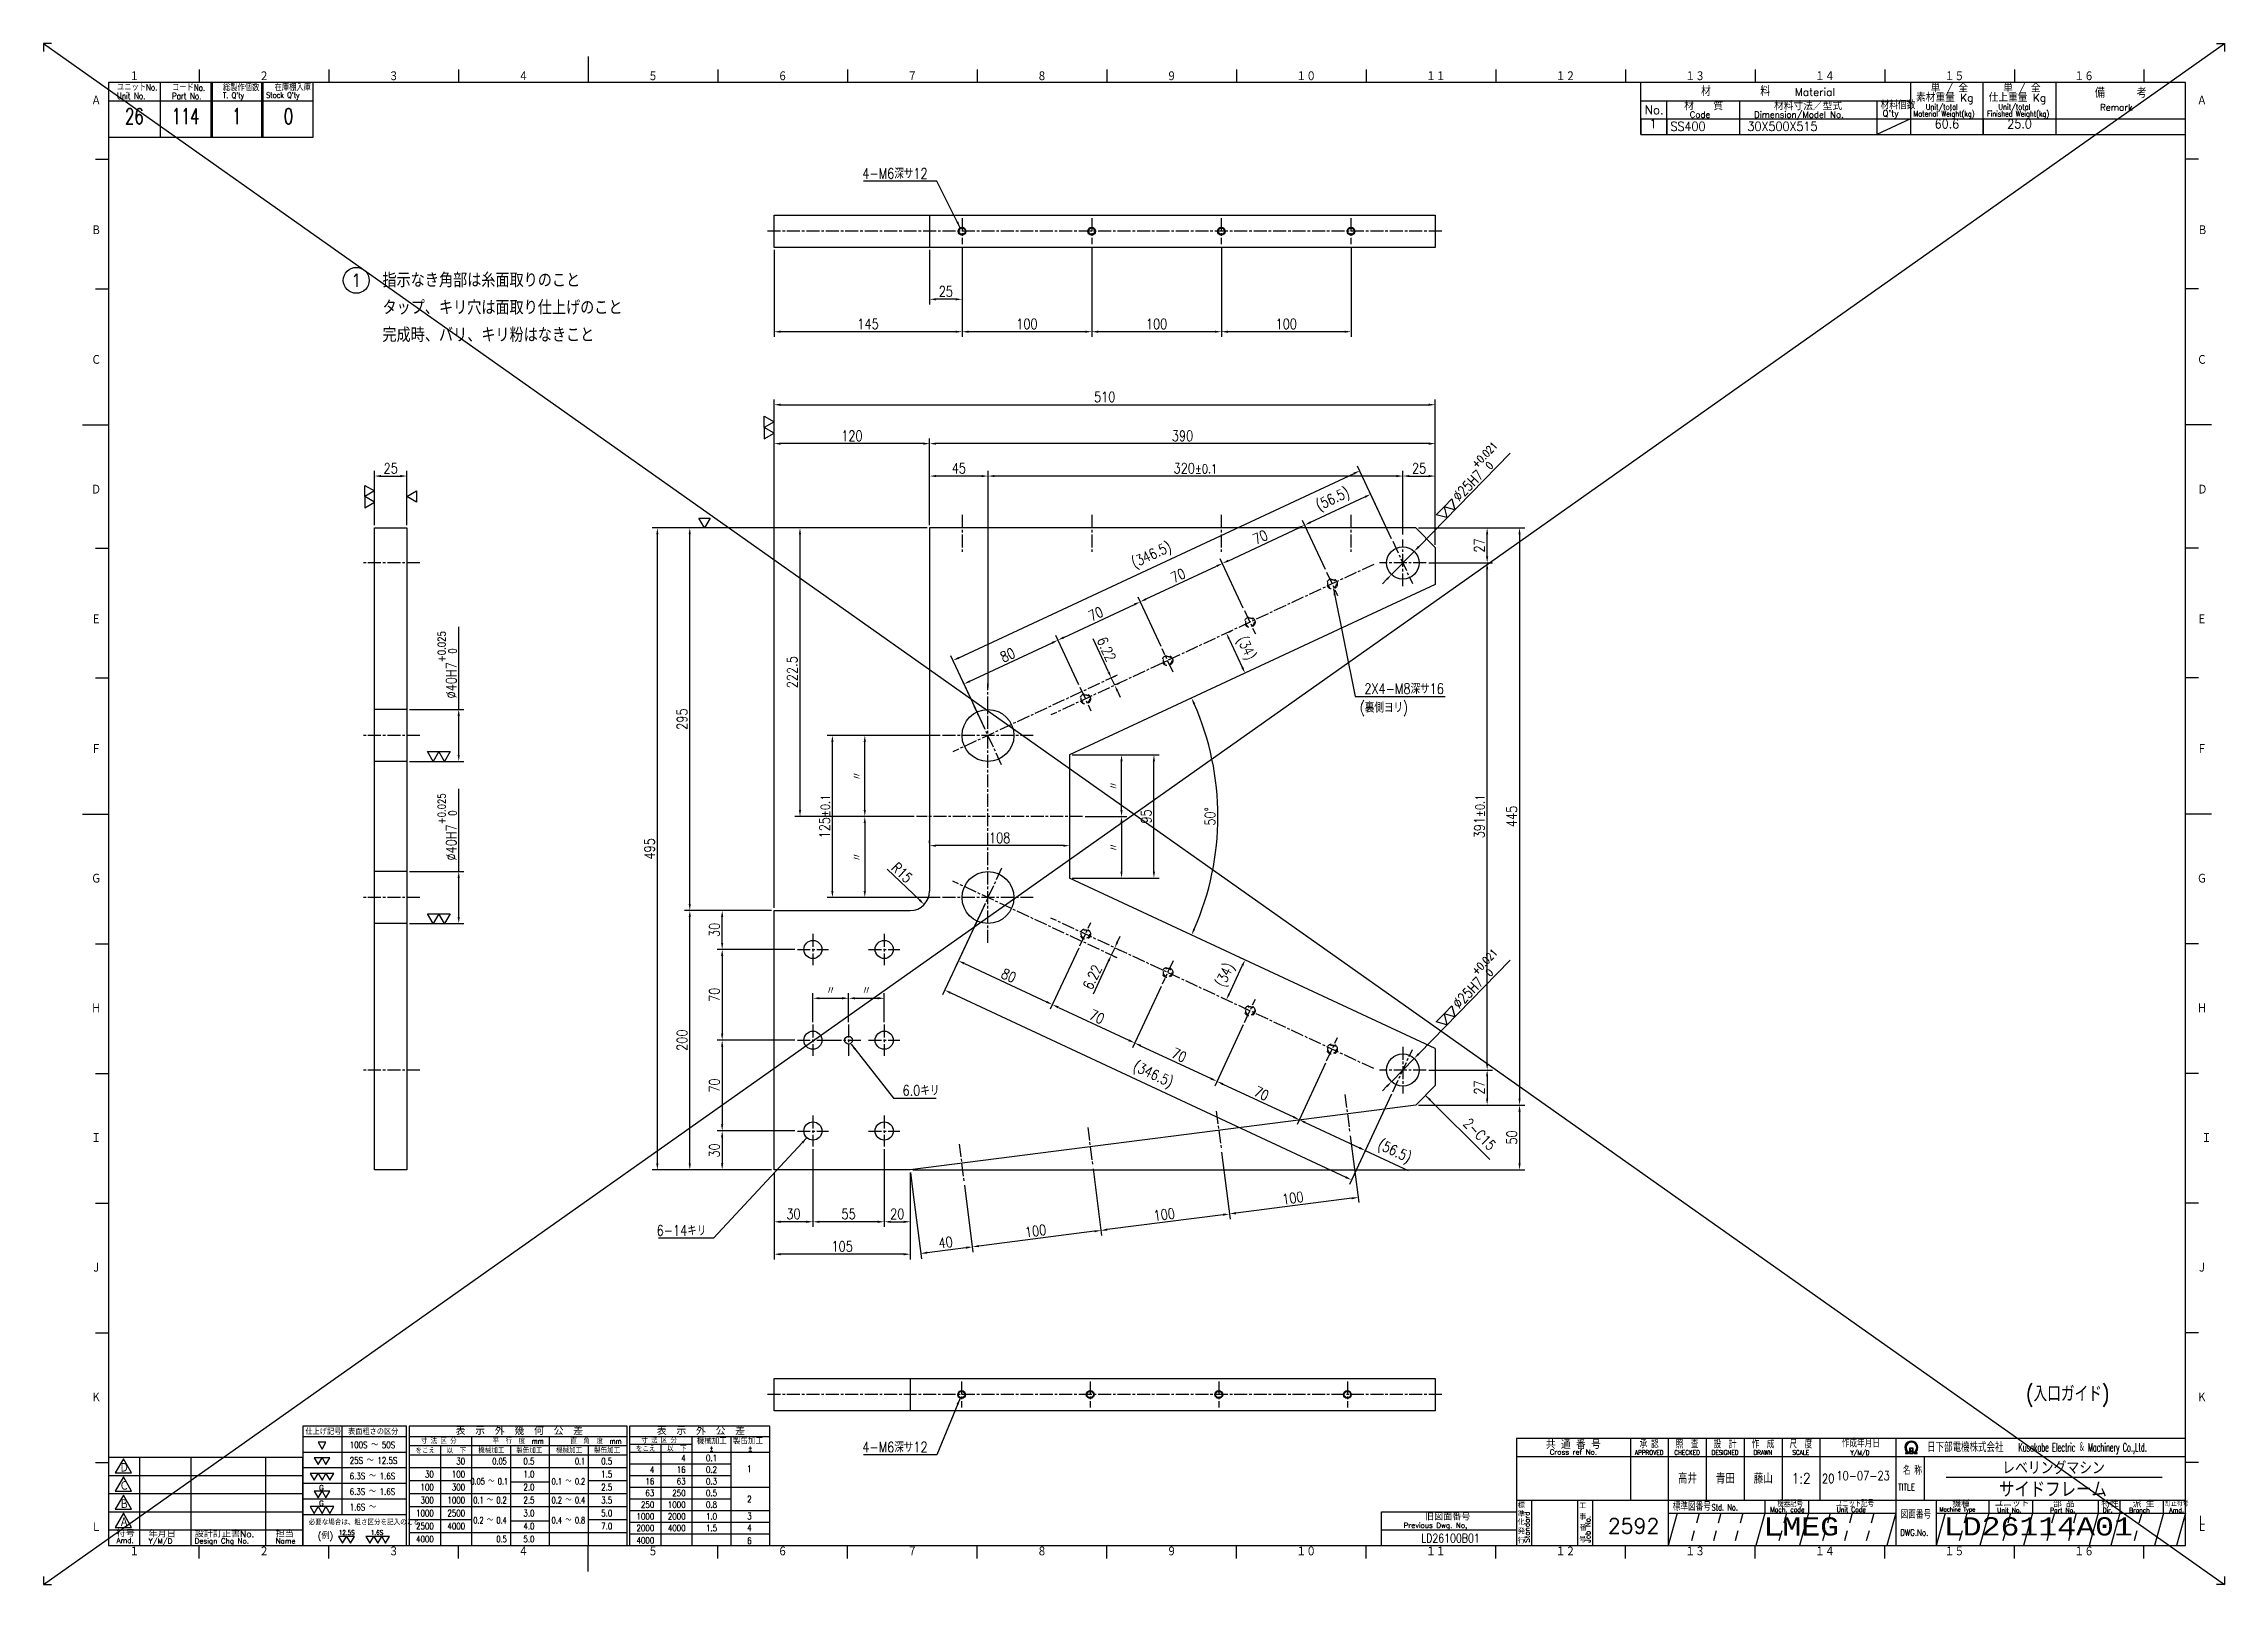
# Model space of a CAD drawing. Extents: x 0 to 1682, y 0 to 2376.
# Drawn here: x 0 to 1682, y 1188 to 2376 of the extents above; entities that cross this region are included whole.
import ezdxf
from ezdxf.enums import TextEntityAlignment as Align

# ---------------------------------------------------------------- set-up
doc = ezdxf.new("R2010")
doc.units = 0
doc.header["$LTSCALE"] = 2
doc.header["$MEASUREMENT"] = 0
for name, pattern in [('GEN3A', [3.5, 2, -1.5]), ('GEN7A', [7.5, 5, -0.75, 1, -0.75]), ('HIDDEN2', [3.5, 2, -1.5])]:
    doc.linetypes.add(name, pattern=pattern)
doc.layers.get('0').update_dxf_attribs({"linetype": 'CONTINUOUS'})
doc.layers.get('DEFPOINTS').update_dxf_attribs({"linetype": 'CONTINUOUS'})
for name, color, linetype in [('2', 5, 'CONTINUOUS'), ('4', 3, 'CONTINUOUS'), ('5', 3, 'CONTINUOUS'), ('6', 52, 'CONTINUOUS'), ('7A', 4, 'GEN7A'), ('8', 1, 'CONTINUOUS'), ('9', 3, 'HIDDEN2'), ('RAHM2', 1, 'CONTINUOUS'), ('RAHM3', 52, 'CONTINUOUS')]:
    doc.layers.add(name, color=color, linetype=linetype)
doc.styles.add('DIMENSION', font='monotxt.shx', dxfattribs={"bigfont": 'bigfont.shx'})
doc.styles.get("Standard").update_dxf_attribs({"font": 'romans.shx', "width": 0.8, "bigfont": 'extfont.shx'})
doc.dimstyles.new('GEN-ISO', dxfattribs={"dimscale": 2, "dimtxt": 4, "dimasz": 2.5, "dimexe": 2, "dimexo": 1, "dimgap": 1, "dimtad": 1, "dimdec": 3, "dimrnd": 0.001, "dimdsep": 46, "dimtxsty": 'Standard', "dimcen": 0, "dimclrt": 52, "dimadec": 0, "dimazin": 0, "dimtp": 0.1, "dimtm": 0.1, "dimtfac": 0.6, "dimtdec": 3, "dimtmove": 0, "dimatfit": 3, "dimfxl": 1, "dimarcsym": 0})
doc.dimstyles.new('GEN-ISO$2', dxfattribs={"dimscale": 2, "dimtxt": 4, "dimasz": 2.5, "dimexe": 2, "dimexo": 1, "dimgap": 1, "dimtad": 1, "dimdec": 3, "dimrnd": 0.001, "dimdsep": 46, "dimtxsty": 'Standard', "dimcen": 0, "dimclrt": 52, "dimadec": 3, "dimazin": 0, "dimtp": 0.1, "dimtm": 0.1, "dimtfac": 0.6, "dimtdec": 3, "dimtofl": 0, "dimtmove": 0, "dimatfit": 3, "dimfxl": 1, "dimarcsym": 0})
doc.dimstyles.new('GEN-ISO$3', dxfattribs={"dimscale": 2, "dimtxt": 4, "dimasz": 2.5, "dimexe": 2, "dimexo": 1, "dimgap": 1, "dimtad": 1, "dimdec": 3, "dimrnd": 0.001, "dimdsep": 46, "dimtxsty": 'Standard', "dimcen": 0, "dimclrt": 52, "dimadec": 0, "dimazin": 0, "dimtp": 0.1, "dimtm": 0.1, "dimtfac": 0.6, "dimtdec": 3, "dimtmove": 0, "dimatfit": 0, "dimfxl": 1, "dimarcsym": 0})
doc.dimstyles.new('GEN-ISO$4', dxfattribs={"dimscale": 2, "dimtxt": 4, "dimasz": 2.5, "dimexe": 2, "dimexo": 1, "dimgap": 1, "dimtad": 1, "dimdec": 3, "dimrnd": 0.001, "dimdsep": 46, "dimtxsty": 'Standard', "dimcen": 0, "dimclrt": 52, "dimadec": 0, "dimazin": 0, "dimtp": 0.1, "dimtm": 0.1, "dimtfac": 0.6, "dimtdec": 3, "dimtmove": 0, "dimatfit": 3, "dimfxl": 1, "dimarcsym": 0})

msp = doc.modelspace()

# ---------------------------------------------------------------- texts
at = {"layer": '5', "color": 52, "char_height": 8}
for s, insert, attachment_point in [('4-M6深サ12', (681.8128, 2275.8543), 6), ('2X4-M8深サ16', (1018.641, 1878.6404), 4), ('6.0キリ', (662.5, 1568.8669), 4), ('6-14キリ', (472.8155, 1460.8474), 4), ('4-M6深サ12', (681.8128, 1293.8385), 6), ('高井', (1260.5043, 1269.7203), 4), ('青田', (1289.7532, 1269.7203), 4), ('藤山', (1319.0021, 1269.7203), 4)]:
    msp.add_mtext(s, dxfattribs=dict(at, insert=insert, attachment_point=attachment_point))
at = {"layer": '6'}
for s, height, width, p in [('指示なき角部は糸面取りのこと', 11, 0.9, (261.3744, 2188.1324)), ('タップ、キリ穴は面取り仕上げのこと', 11, 0.9, (261.3744, 2167.0124)), ('完成時、バリ、キリ粉はなきこと', 11, 0.9, (261.3744, 2145.8924)), ('(裏側ヨリ)', 8, 0.8, (1015.2088, 1860.2192)), ('(入口ガイド)', 12, 0.8, (1529.0055, 1328.9461))]:
    msp.add_text(s, height=height, dxfattribs=dict(at, width=width)).set_placement(p)
at = {"layer": '6', "width": 0.8}
msp.add_text('2-C15', height=8, rotation=315, dxfattribs=at).set_placement((1094.4265, 1542.6511))

# ---------------------------------------------------------------- blocks, each defined once
blk = doc.blocks.new('*D93')
at = {"layer": '5', "color": 0, "lineweight": -2, "transparency": 16777216}
for p, q in [((1060.4, 2002.6), (1142.4, 2002.6)), ((1138.4, 1997.6), (1138.4, 1562.6)), ((1060.4, 1557.6), (1142.4, 1557.6))]:
    blk.add_line(p, q, dxfattribs=at)
at = {"layer": '5', "color": 0, "transparency": 16777216}
for points in [[(1137.5, 1997.6), (1139.2, 1997.6), (1138.4, 2002.6)], [(1137.5, 1562.6), (1139.2, 1562.6), (1138.4, 1557.6)]]:
    blk.add_solid(points, dxfattribs=at)
at = {"layer": 'DEFPOINTS', "color": 0, "transparency": 16777216}
for p in [(1058.4, 2002.6), (1058.4, 1557.6), (1138.4, 1557.6)]:
    blk.add_point(p, dxfattribs=at)
at = {"layer": '5', "color": 52, "transparency": 16777216, "insert": (1132.4, 1780.1), "char_height": 8, "attachment_point": 5, "rotation": 90}
blk.add_mtext('445', dxfattribs=at)
blk = doc.blocks.new('*D94')
at = {"layer": '5', "color": 0, "lineweight": -2, "transparency": 16777216}
for p, q in [((691.4, 1842.6), (604.4, 1842.6)), ((608.4, 1722.6), (608.4, 1837.6)), ((691.4, 1717.6), (604.4, 1717.6))]:
    blk.add_line(p, q, dxfattribs=at)
at = {"layer": '5', "color": 0, "transparency": 16777216}
for points in [[(607.5, 1837.6), (609.2, 1837.6), (608.4, 1842.6)], [(607.5, 1722.6), (609.2, 1722.6), (608.4, 1717.6)]]:
    blk.add_solid(points, dxfattribs=at)
at = {"layer": 'DEFPOINTS', "color": 0, "transparency": 16777216}
for p in [(608.4, 1842.6), (693.4, 1842.6), (693.4, 1717.6)]:
    blk.add_point(p, dxfattribs=at)
at = {"layer": '5', "color": 52, "transparency": 16777216, "insert": (602.4, 1780.1), "char_height": 8, "attachment_point": 5, "rotation": 90}
blk.add_mtext('125\\H7%%P0.1', dxfattribs=at)
blk = doc.blocks.new('*D95')
at = {"layer": '5', "color": 0, "lineweight": -2, "transparency": 16777216}
for p, q in [((681.4, 2002.6), (469.4, 2002.6)), ((473.4, 1512.6), (473.4, 1997.6)), ((561.4, 1507.6), (469.4, 1507.6))]:
    blk.add_line(p, q, dxfattribs=at)
at = {"layer": '5', "color": 0, "transparency": 16777216}
for points in [[(472.5, 1997.6), (474.2, 1997.6), (473.4, 2002.6)], [(472.5, 1512.6), (474.2, 1512.6), (473.4, 1507.6)]]:
    blk.add_solid(points, dxfattribs=at)
at = {"layer": 'DEFPOINTS', "color": 0, "transparency": 16777216}
for p in [(473.4, 2002.6), (683.4, 2002.6), (563.4, 1507.6)]:
    blk.add_point(p, dxfattribs=at)
at = {"layer": '5', "color": 52, "transparency": 16777216, "insert": (467.4, 1755.1), "char_height": 8, "attachment_point": 5, "rotation": 90}
blk.add_mtext('495', dxfattribs=at)
blk = doc.blocks.new('*D96')
at = {"layer": '5', "color": 0, "lineweight": -2, "transparency": 16777216}
for p, q in [((1068.4, 1975.6), (1117.4, 1975.6)), ((1113.4, 1589.6), (1113.4, 1970.6)), ((1068.4, 1584.6), (1117.4, 1584.6))]:
    blk.add_line(p, q, dxfattribs=at)
at = {"layer": '5', "color": 0, "transparency": 16777216}
for points in [[(1112.5, 1970.6), (1114.2, 1970.6), (1113.4, 1975.6)], [(1112.5, 1589.6), (1114.2, 1589.6), (1113.4, 1584.6)]]:
    blk.add_solid(points, dxfattribs=at)
at = {"layer": 'DEFPOINTS', "color": 0, "transparency": 16777216}
for p in [(1066.4, 1975.6), (1113.4, 1975.6), (1066.4, 1584.6)]:
    blk.add_point(p, dxfattribs=at)
at = {"layer": '5', "color": 52, "transparency": 16777216, "insert": (1107.4, 1780.1), "char_height": 8, "attachment_point": 5, "rotation": 90}
blk.add_mtext('391\\H7%%P0.1', dxfattribs=at)
blk = doc.blocks.new('*D97')
at = {"layer": '5', "color": 0, "lineweight": -2, "transparency": 16777216}
for p, q in [((1068.4, 1584.6), (1117.4, 1584.6)), ((1113.4, 1579.6), (1113.4, 1562.6)), ((1062.4, 1557.6), (1117.4, 1557.6))]:
    blk.add_line(p, q, dxfattribs=at)
at = {"layer": '5', "color": 0, "transparency": 16777216}
for points in [[(1112.5, 1579.6), (1114.2, 1579.6), (1113.4, 1584.6)], [(1112.5, 1562.6), (1114.2, 1562.6), (1113.4, 1557.6)]]:
    blk.add_solid(points, dxfattribs=at)
at = {"layer": 'DEFPOINTS', "color": 0, "transparency": 16777216}
for p in [(1066.4, 1584.6), (1060.4, 1557.6), (1113.4, 1557.6)]:
    blk.add_point(p, dxfattribs=at)
at = {"layer": '5', "color": 52, "transparency": 16777216, "insert": (1107.4, 1571.1), "char_height": 8, "attachment_point": 5, "rotation": 90}
blk.add_mtext('27', dxfattribs=at)
blk = doc.blocks.new('*D98')
at = {"layer": '5', "color": 0, "lineweight": -2, "transparency": 16777216}
for p, q in [((1060.4, 1557.6), (1142.4, 1557.6)), ((1138.4, 1552.6), (1138.4, 1512.6)), ((670.4, 1507.6), (1142.4, 1507.6))]:
    blk.add_line(p, q, dxfattribs=at)
at = {"layer": '5', "color": 0, "transparency": 16777216}
for points in [[(1137.5, 1552.6), (1139.2, 1552.6), (1138.4, 1557.6)], [(1137.5, 1512.6), (1139.2, 1512.6), (1138.4, 1507.6)]]:
    blk.add_solid(points, dxfattribs=at)
at = {"layer": 'DEFPOINTS', "color": 0, "transparency": 16777216}
for p in [(1058.4, 1557.6), (668.4, 1507.6), (1138.4, 1507.6)]:
    blk.add_point(p, dxfattribs=at)
at = {"layer": '5', "color": 52, "transparency": 16777216, "insert": (1132.4, 1532.6), "char_height": 8, "attachment_point": 5, "rotation": 90}
blk.add_mtext('50', dxfattribs=at)
blk = doc.blocks.new('*D99')
at = {"layer": '5', "color": 0, "lineweight": -2, "transparency": 16777216}
for p, q in [((563.4, 1709.6), (563.4, 2101.6)), ((568.4, 2097.6), (1068.4, 2097.6)), ((1073.4, 1994.6), (1073.4, 2101.6))]:
    blk.add_line(p, q, dxfattribs=at)
at = {"layer": '5', "color": 0, "transparency": 16777216}
for points in [[(568.4, 2098.4), (568.4, 2096.7), (563.4, 2097.6)], [(1068.4, 2098.4), (1068.4, 2096.7), (1073.4, 2097.6)]]:
    blk.add_solid(points, dxfattribs=at)
at = {"layer": 'DEFPOINTS', "color": 0, "transparency": 16777216}
for p in [(1073.4, 2097.6), (1073.4, 1992.6), (563.4, 1707.6)]:
    blk.add_point(p, dxfattribs=at)
at = {"layer": '5', "color": 52, "transparency": 16777216, "insert": (818.4, 2103.6), "char_height": 8, "attachment_point": 5}
blk.add_mtext('510', dxfattribs=at)
blk = doc.blocks.new('*D100')
at = {"layer": '5', "color": 0, "lineweight": -2, "transparency": 16777216}
for p, q in [((1048.4, 1997.6), (1048.4, 2046.6)), ((1053.4, 2042.6), (1068.4, 2042.6)), ((1073.4, 1989.6), (1073.4, 2046.6))]:
    blk.add_line(p, q, dxfattribs=at)
at = {"layer": '5', "color": 0, "transparency": 16777216}
for points in [[(1053.4, 2043.4), (1053.4, 2041.7), (1048.4, 2042.6)], [(1068.4, 2043.4), (1068.4, 2041.7), (1073.4, 2042.6)]]:
    blk.add_solid(points, dxfattribs=at)
at = {"layer": 'DEFPOINTS', "color": 0, "transparency": 16777216}
for p in [(1073.4, 2042.6), (1048.4, 1995.6), (1073.4, 1987.6)]:
    blk.add_point(p, dxfattribs=at)
at = {"layer": '5', "color": 52, "transparency": 16777216, "insert": (1060.9, 2048.6), "char_height": 8, "attachment_point": 5}
blk.add_mtext('25', dxfattribs=at)
blk = doc.blocks.new('*D101')
at = {"layer": '5', "color": 0, "lineweight": -2, "transparency": 16777216}
for p, q in [((728.4, 1879.6), (728.4, 2046.6)), ((1043.4, 2042.6), (733.4, 2042.6)), ((1048.4, 1997.6), (1048.4, 2046.6))]:
    blk.add_line(p, q, dxfattribs=at)
at = {"layer": '5', "color": 0, "transparency": 16777216}
for points in [[(733.4, 2043.4), (733.4, 2041.7), (728.4, 2042.6)], [(1043.4, 2043.4), (1043.4, 2041.7), (1048.4, 2042.6)]]:
    blk.add_solid(points, dxfattribs=at)
at = {"layer": 'DEFPOINTS', "color": 0, "transparency": 16777216}
for p in [(728.4, 2042.6), (1048.4, 1995.6), (728.4, 1877.6)]:
    blk.add_point(p, dxfattribs=at)
at = {"layer": '5', "color": 52, "transparency": 16777216, "insert": (888.4, 2048.6), "char_height": 8, "attachment_point": 5}
blk.add_mtext('320\\H7%%P0.1', dxfattribs=at)
blk = doc.blocks.new('*D102')
at = {"layer": '5', "color": 0, "lineweight": -2, "transparency": 16777216}
for p, q in [((725.9, 1712.3), (703.9, 1665.2)), ((710.2, 1666.7), (773.6, 1637.1)), ((798.4, 1678.5), (776.4, 1631.4))]:
    blk.add_line(p, q, dxfattribs=at)
at = {"layer": '5', "color": 0, "transparency": 16777216}
for points in [[(710.5, 1667.5), (709.8, 1666), (705.6, 1668.8)], [(773.9, 1637.9), (773.2, 1636.4), (778.1, 1635)]]:
    blk.add_solid(points, dxfattribs=at)
at = {"layer": 'DEFPOINTS', "color": 0, "transparency": 16777216}
for p in [(726.8, 1714.1), (799.3, 1680.3), (778.1, 1635)]:
    blk.add_point(p, dxfattribs=at)
at = {"layer": '5', "color": 52, "transparency": 16777216, "insert": (744.4, 1657.4), "char_height": 8, "attachment_point": 5, "rotation": 335}
blk.add_mtext('80', dxfattribs=at)
blk = doc.blocks.new('*D103')
at = {"layer": '5', "color": 0, "lineweight": -2, "transparency": 16777216}
for p, q in [((798.4, 1678.5), (776.4, 1631.4)), ((861.9, 1648.9), (839.9, 1601.8)), ((782.7, 1632.9), (837, 1607.5))]:
    blk.add_line(p, q, dxfattribs=at)
at = {"layer": '5', "color": 0, "transparency": 16777216}
for points in [[(783, 1633.7), (782.3, 1632.1), (778.1, 1635)], [(837.4, 1608.3), (836.7, 1606.8), (841.6, 1605.4)]]:
    blk.add_solid(points, dxfattribs=at)
at = {"layer": 'DEFPOINTS', "color": 0, "transparency": 16777216}
for p in [(799.3, 1680.3), (862.7, 1650.7), (841.6, 1605.4)]:
    blk.add_point(p, dxfattribs=at)
at = {"layer": '5', "color": 52, "transparency": 16777216, "insert": (812.4, 1625.7), "char_height": 8, "attachment_point": 5, "rotation": 335}
blk.add_mtext('70', dxfattribs=at)
blk = doc.blocks.new('*D104')
at = {"layer": '5', "color": 0, "lineweight": -2, "transparency": 16777216}
for p, q in [((861.9, 1648.9), (839.9, 1601.8)), ((925.3, 1619.4), (903.3, 1572.2)), ((846.1, 1603.3), (900.5, 1578))]:
    blk.add_line(p, q, dxfattribs=at)
at = {"layer": '5', "color": 0, "transparency": 16777216}
for points in [[(846.5, 1604.1), (845.7, 1602.6), (841.6, 1605.4)], [(900.8, 1578.7), (900.1, 1577.2), (905, 1575.8)]]:
    blk.add_solid(points, dxfattribs=at)
at = {"layer": 'DEFPOINTS', "color": 0, "transparency": 16777216}
for p in [(862.7, 1650.7), (926.1, 1621.2), (905, 1575.8)]:
    blk.add_point(p, dxfattribs=at)
at = {"layer": '5', "color": 52, "transparency": 16777216, "insert": (875.8, 1596.1), "char_height": 8, "attachment_point": 5, "rotation": 335}
blk.add_mtext('70', dxfattribs=at)
blk = doc.blocks.new('*D105')
at = {"layer": '5', "color": 0, "lineweight": -2, "transparency": 16777216}
for p, q in [((925.3, 1619.4), (903.3, 1572.2)), ((988.7, 1589.8), (966.8, 1542.6)), ((909.5, 1573.7), (963.9, 1548.4))]:
    blk.add_line(p, q, dxfattribs=at)
at = {"layer": '5', "color": 0, "transparency": 16777216}
for points in [[(909.9, 1574.5), (909.2, 1573), (905, 1575.8)], [(964.3, 1549.1), (963.6, 1547.6), (968.5, 1546.3)]]:
    blk.add_solid(points, dxfattribs=at)
at = {"layer": 'DEFPOINTS', "color": 0, "transparency": 16777216}
for p in [(926.1, 1621.2), (989.6, 1591.6), (968.5, 1546.3)]:
    blk.add_point(p, dxfattribs=at)
at = {"layer": '5', "color": 52, "transparency": 16777216, "insert": (939.3, 1566.5), "char_height": 8, "attachment_point": 5, "rotation": 335}
blk.add_mtext('70', dxfattribs=at)
blk = doc.blocks.new('*D106')
at = {"layer": '5', "color": 0, "lineweight": -2, "transparency": 16777216}
for p, q in [((924.8, 1670.3), (923, 1671.2)), ((914.4, 1643.2), (924.5, 1665)), ((910.4, 1639.5), (908.6, 1640.4))]:
    blk.add_line(p, q, dxfattribs=at)
at = {"layer": '5', "color": 0, "transparency": 16777216}
for points in [[(923.7, 1665.3), (925.3, 1664.6), (926.6, 1669.5)], [(913.6, 1643.6), (915.1, 1642.9), (912.2, 1638.7)]]:
    blk.add_solid(points, dxfattribs=at)
at = {"layer": 'DEFPOINTS', "color": 0, "transparency": 16777216}
for p in [(926.6, 1669.5), (926.6, 1669.5), (912.2, 1638.7)]:
    blk.add_point(p, dxfattribs=at)
at = {"layer": '5', "color": 52, "transparency": 16777216, "insert": (912.1, 1657.5), "char_height": 8, "attachment_point": 5, "rotation": 65}
blk.add_mtext('(34)', dxfattribs=at)
blk = doc.blocks.new('*D107')
at = {"layer": '5', "color": 0, "lineweight": -2, "transparency": 16777216}
for p, q in [((705.9, 1902.5), (1010.7, 2044.6)), ((1039.7, 1994.1), (1013.5, 2050.3)), ((725.9, 1847.8), (699.7, 1904))]:
    blk.add_line(p, q, dxfattribs=at)
at = {"layer": '5', "color": 0, "transparency": 16777216}
for points in [[(1010.3, 2045.3), (1011, 2043.8), (1015.2, 2046.7)], [(705.6, 1903.2), (706.3, 1901.7), (701.4, 1900.4)]]:
    blk.add_solid(points, dxfattribs=at)
at = {"layer": 'DEFPOINTS', "color": 0, "transparency": 16777216}
for p in [(1015.2, 2046.7), (1040.5, 1992.3), (726.8, 1846)]:
    blk.add_point(p, dxfattribs=at)
at = {"layer": '5', "color": 52, "transparency": 16777216, "insert": (854.9, 1980.9), "char_height": 8, "attachment_point": 5, "rotation": 25}
blk.add_mtext('(346.5)', dxfattribs=at)
blk = doc.blocks.new('*D108')
at = {"layer": '5', "color": 0, "lineweight": -2, "transparency": 16777216}
for p, q in [((798.4, 1881.6), (780.7, 1919.7)), ((714.4, 1884.4), (777.8, 1913.9)), ((725.9, 1847.8), (708.2, 1885.9))]:
    blk.add_line(p, q, dxfattribs=at)
at = {"layer": '5', "color": 0, "transparency": 16777216}
for points in [[(777.5, 1914.7), (778.2, 1913.2), (782.4, 1916.1)], [(714, 1885.1), (714.7, 1883.6), (709.8, 1882.2)]]:
    blk.add_solid(points, dxfattribs=at)
at = {"layer": 'DEFPOINTS', "color": 0, "transparency": 16777216}
for p in [(782.4, 1916.1), (799.3, 1879.8), (726.8, 1846)]:
    blk.add_point(p, dxfattribs=at)
at = {"layer": '5', "color": 52, "transparency": 16777216, "insert": (743.6, 1904.6), "char_height": 8, "attachment_point": 5, "rotation": 25}
blk.add_mtext('80', dxfattribs=at)
blk = doc.blocks.new('*D109')
at = {"layer": '5', "color": 0, "lineweight": -2, "transparency": 16777216}
for p, q in [((786.9, 1918.2), (841.3, 1943.5)), ((861.9, 1911.2), (844.1, 1949.3)), ((798.4, 1881.6), (780.7, 1919.7))]:
    blk.add_line(p, q, dxfattribs=at)
at = {"layer": '5', "color": 0, "transparency": 16777216}
for points in [[(840.9, 1944.3), (841.6, 1942.8), (845.8, 1945.6)], [(786.5, 1918.9), (787.2, 1917.4), (782.4, 1916.1)]]:
    blk.add_solid(points, dxfattribs=at)
at = {"layer": 'DEFPOINTS', "color": 0, "transparency": 16777216}
for p in [(845.8, 1945.6), (862.7, 1909.4), (799.3, 1879.8)]:
    blk.add_point(p, dxfattribs=at)
at = {"layer": '5', "color": 52, "transparency": 16777216, "insert": (811.5, 1936.3), "char_height": 8, "attachment_point": 5, "rotation": 25}
blk.add_mtext('70', dxfattribs=at)
blk = doc.blocks.new('*D110')
at = {"layer": '5', "color": 0, "lineweight": -2, "transparency": 16777216}
for p, q in [((913.8, 1977.3), (968.1, 2002.7)), ((988.7, 1970.4), (971, 2008.4)), ((925.3, 1940.8), (907.5, 1978.8))]:
    blk.add_line(p, q, dxfattribs=at)
at = {"layer": '5', "color": 0, "transparency": 16777216}
for points in [[(967.8, 2003.4), (968.5, 2001.9), (972.7, 2004.8)], [(913.4, 1978.1), (914.1, 1976.6), (909.2, 1975.2)]]:
    blk.add_solid(points, dxfattribs=at)
at = {"layer": 'DEFPOINTS', "color": 0, "transparency": 16777216}
for p in [(972.7, 2004.8), (989.6, 1968.6), (926.1, 1939)]:
    blk.add_point(p, dxfattribs=at)
at = {"layer": '5', "color": 52, "transparency": 16777216, "insert": (938.4, 1995.5), "char_height": 8, "attachment_point": 5, "rotation": 25}
blk.add_mtext('70', dxfattribs=at)
blk = doc.blocks.new('*D111')
at = {"layer": '5', "color": 0, "lineweight": -2, "transparency": 16777216}
for p, q in [((850.3, 1947.8), (904.7, 1973.1)), ((925.3, 1940.8), (907.5, 1978.8)), ((861.9, 1911.2), (844.1, 1949.3))]:
    blk.add_line(p, q, dxfattribs=at)
at = {"layer": '5', "color": 0, "transparency": 16777216}
for points in [[(904.4, 1973.9), (905.1, 1972.4), (909.2, 1975.2)], [(850, 1948.5), (850.7, 1947), (845.8, 1945.6)]]:
    blk.add_solid(points, dxfattribs=at)
at = {"layer": 'DEFPOINTS', "color": 0, "transparency": 16777216}
for p in [(909.2, 1975.2), (926.1, 1939), (862.7, 1909.4)]:
    blk.add_point(p, dxfattribs=at)
at = {"layer": '5', "color": 52, "transparency": 16777216, "insert": (875, 1965.9), "char_height": 8, "attachment_point": 5, "rotation": 25}
blk.add_mtext('70', dxfattribs=at)
blk = doc.blocks.new('*D112')
at = {"layer": '5', "color": 0, "lineweight": -2, "transparency": 16777216}
for p, q in [((977.2, 2006.9), (1019.1, 2026.5)), ((1039.7, 1994.1), (1021.9, 2032.2)), ((988.7, 1970.4), (971, 2008.4))]:
    blk.add_line(p, q, dxfattribs=at)
at = {"layer": '5', "color": 0, "transparency": 16777216}
for points in [[(1018.8, 2027.2), (1019.5, 2025.7), (1023.6, 2028.6)], [(976.9, 2007.7), (977.6, 2006.2), (972.7, 2004.8)]]:
    blk.add_solid(points, dxfattribs=at)
at = {"layer": 'DEFPOINTS', "color": 0, "transparency": 16777216}
for p in [(1023.6, 2028.6), (1040.5, 1992.3), (989.6, 1968.6)]:
    blk.add_point(p, dxfattribs=at)
at = {"layer": '5', "color": 52, "transparency": 16777216, "insert": (994.7, 2024), "char_height": 8, "attachment_point": 5, "rotation": 25}
blk.add_mtext('(56.5)', dxfattribs=at)
blk = doc.blocks.new('*D113')
at = {"layer": '5', "color": 0, "lineweight": -2, "transparency": 16777216}
for p, q in [((914.1, 1922.3), (915.9, 1923.1)), ((914.4, 1916.9), (924.5, 1895.2)), ((928.4, 1891.5), (930.2, 1892.3))]:
    blk.add_line(p, q, dxfattribs=at)
at = {"layer": '5', "color": 0, "transparency": 16777216}
for points in [[(915.1, 1917.3), (913.6, 1916.6), (912.2, 1921.5)], [(925.3, 1895.5), (923.7, 1894.8), (926.6, 1890.6)]]:
    blk.add_solid(points, dxfattribs=at)
at = {"layer": 'DEFPOINTS', "color": 0, "transparency": 16777216}
for p in [(912.2, 1921.5), (926.6, 1890.6), (926.6, 1890.6)]:
    blk.add_point(p, dxfattribs=at)
at = {"layer": '5', "color": 52, "transparency": 16777216, "insert": (926.8, 1909.5), "char_height": 8, "attachment_point": 5, "rotation": 295}
blk.add_mtext('(34)', dxfattribs=at)
blk = doc.blocks.new('*D114')
at = {"layer": '5', "color": 0, "lineweight": -2, "transparency": 16777216}
for p, q in [((681.4, 2002.6), (494.4, 2002.6)), ((498.4, 1712.6), (498.4, 1997.6)), ((561.4, 1707.6), (494.4, 1707.6))]:
    blk.add_line(p, q, dxfattribs=at)
at = {"layer": '5', "color": 0, "transparency": 16777216}
for points in [[(497.5, 1997.6), (499.2, 1997.6), (498.4, 2002.6)], [(497.5, 1712.6), (499.2, 1712.6), (498.4, 1707.6)]]:
    blk.add_solid(points, dxfattribs=at)
at = {"layer": 'DEFPOINTS', "color": 0, "transparency": 16777216}
for p in [(498.4, 2002.6), (683.4, 2002.6), (563.4, 1707.6)]:
    blk.add_point(p, dxfattribs=at)
at = {"layer": '5', "color": 52, "transparency": 16777216, "insert": (492.4, 1855.1), "char_height": 8, "attachment_point": 5, "rotation": 90}
blk.add_mtext('295', dxfattribs=at)
blk = doc.blocks.new('*D115')
at = {"layer": '5', "color": 0, "lineweight": -2, "transparency": 16777216}
for p, q in [((561.4, 1707.6), (494.4, 1707.6)), ((498.4, 1512.6), (498.4, 1702.6)), ((561.4, 1507.6), (494.4, 1507.6))]:
    blk.add_line(p, q, dxfattribs=at)
at = {"layer": '5', "color": 0, "transparency": 16777216}
for points in [[(497.5, 1702.6), (499.2, 1702.6), (498.4, 1707.6)], [(497.5, 1512.6), (499.2, 1512.6), (498.4, 1507.6)]]:
    blk.add_solid(points, dxfattribs=at)
at = {"layer": 'DEFPOINTS', "color": 0, "transparency": 16777216}
for p in [(498.4, 1707.6), (563.4, 1707.6), (563.4, 1507.6)]:
    blk.add_point(p, dxfattribs=at)
at = {"layer": '5', "color": 52, "transparency": 16777216, "insert": (492.4, 1607.6), "char_height": 8, "attachment_point": 5, "rotation": 90}
blk.add_mtext('200', dxfattribs=at)
blk = doc.blocks.new('*D116')
at = {"layer": '5', "color": 0, "lineweight": -2, "transparency": 16777216}
for p, q in [((593.4, 1523.6), (593.4, 1463.6)), ((563.4, 1505.6), (563.4, 1463.6)), ((588.4, 1467.6), (568.4, 1467.6))]:
    blk.add_line(p, q, dxfattribs=at)
at = {"layer": '5', "color": 0, "transparency": 16777216}
for points in [[(568.4, 1468.4), (568.4, 1466.7), (563.4, 1467.6)], [(588.4, 1468.4), (588.4, 1466.7), (593.4, 1467.6)]]:
    blk.add_solid(points, dxfattribs=at)
at = {"layer": 'DEFPOINTS', "color": 0, "transparency": 16777216}
for p in [(593.4, 1525.6), (563.4, 1507.6), (563.4, 1467.6)]:
    blk.add_point(p, dxfattribs=at)
at = {"layer": '5', "color": 52, "transparency": 16777216, "insert": (578.4, 1473.6), "char_height": 8, "attachment_point": 5}
blk.add_mtext('30', dxfattribs=at)
blk = doc.blocks.new('*D117')
at = {"layer": '5', "color": 0, "lineweight": -2, "transparency": 16777216}
for p, q in [((593.4, 1523.6), (593.4, 1463.6)), ((648.4, 1523.6), (648.4, 1463.6)), ((643.4, 1467.6), (598.4, 1467.6))]:
    blk.add_line(p, q, dxfattribs=at)
at = {"layer": '5', "color": 0, "transparency": 16777216}
for points in [[(598.4, 1468.4), (598.4, 1466.7), (593.4, 1467.6)], [(643.4, 1468.4), (643.4, 1466.7), (648.4, 1467.6)]]:
    blk.add_solid(points, dxfattribs=at)
at = {"layer": 'DEFPOINTS', "color": 0, "transparency": 16777216}
for p in [(593.4, 1525.6), (648.4, 1525.6), (593.4, 1467.6)]:
    blk.add_point(p, dxfattribs=at)
at = {"layer": '5', "color": 52, "transparency": 16777216, "insert": (620.9, 1473.6), "char_height": 8, "attachment_point": 5}
blk.add_mtext('55', dxfattribs=at)
blk = doc.blocks.new('*D118')
at = {"layer": '5', "color": 0, "lineweight": -2, "transparency": 16777216}
for p, q in [((648.4, 1523.6), (648.4, 1463.6)), ((668.4, 1505.6), (668.4, 1463.6)), ((653.4, 1467.6), (663.4, 1467.6))]:
    blk.add_line(p, q, dxfattribs=at)
at = {"layer": '5', "color": 0, "transparency": 16777216}
for points in [[(653.4, 1468.4), (653.4, 1466.7), (648.4, 1467.6)], [(663.4, 1468.4), (663.4, 1466.7), (668.4, 1467.6)]]:
    blk.add_solid(points, dxfattribs=at)
at = {"layer": 'DEFPOINTS', "color": 0, "transparency": 16777216}
for p in [(648.4, 1525.6), (668.4, 1507.6), (668.4, 1467.6)]:
    blk.add_point(p, dxfattribs=at)
at = {"layer": '5', "color": 52, "transparency": 16777216, "insert": (658.4, 1473.6), "char_height": 8, "attachment_point": 5}
blk.add_mtext('20', dxfattribs=at)
blk = doc.blocks.new('*D119')
at = {"layer": '5', "color": 0, "lineweight": -2, "transparency": 16777216}
for p, q in [((563.4, 1505.6), (563.4, 1438.6)), ((668.4, 1505.6), (668.4, 1438.6)), ((663.4, 1442.6), (568.4, 1442.6))]:
    blk.add_line(p, q, dxfattribs=at)
at = {"layer": '5', "color": 0, "transparency": 16777216}
for points in [[(568.4, 1443.4), (568.4, 1441.7), (563.4, 1442.6)], [(663.4, 1443.4), (663.4, 1441.7), (668.4, 1442.6)]]:
    blk.add_solid(points, dxfattribs=at)
at = {"layer": 'DEFPOINTS', "color": 0, "transparency": 16777216}
for p in [(563.4, 1507.6), (668.4, 1507.6), (563.4, 1442.6)]:
    blk.add_point(p, dxfattribs=at)
at = {"layer": '5', "color": 52, "transparency": 16777216, "insert": (615.9, 1448.6), "char_height": 8, "attachment_point": 5}
blk.add_mtext('105', dxfattribs=at)
blk = doc.blocks.new('*D120')
at = {"layer": '5', "color": 0, "lineweight": -2, "transparency": 16777216}
for p, q in [((683.4, 2004.6), (683.4, 2071.6)), ((1073.4, 1989.6), (1073.4, 2071.6)), ((1068.4, 2067.6), (688.4, 2067.6))]:
    blk.add_line(p, q, dxfattribs=at)
at = {"layer": '5', "color": 0, "transparency": 16777216}
for points in [[(688.4, 2068.4), (688.4, 2066.7), (683.4, 2067.6)], [(1068.4, 2068.4), (1068.4, 2066.7), (1073.4, 2067.6)]]:
    blk.add_solid(points, dxfattribs=at)
at = {"layer": 'DEFPOINTS', "color": 0, "transparency": 16777216}
for p in [(683.4, 2067.6), (683.4, 2002.6), (1073.4, 1987.6)]:
    blk.add_point(p, dxfattribs=at)
at = {"layer": '5', "color": 52, "transparency": 16777216, "insert": (878.4, 2073.6), "char_height": 8, "attachment_point": 5}
blk.add_mtext('390', dxfattribs=at)
blk = doc.blocks.new('*D121')
at = {"layer": '5', "color": 0, "lineweight": -2, "transparency": 16777216}
for p, q in [((683.4, 2004.6), (683.4, 2046.6)), ((723.4, 2042.6), (688.4, 2042.6)), ((728.4, 1879.6), (728.4, 2046.6))]:
    blk.add_line(p, q, dxfattribs=at)
at = {"layer": '5', "color": 0, "transparency": 16777216}
for points in [[(688.4, 2043.4), (688.4, 2041.7), (683.4, 2042.6)], [(723.4, 2043.4), (723.4, 2041.7), (728.4, 2042.6)]]:
    blk.add_solid(points, dxfattribs=at)
at = {"layer": 'DEFPOINTS', "color": 0, "transparency": 16777216}
for p in [(683.4, 2042.6), (683.4, 2002.6), (728.4, 1877.6)]:
    blk.add_point(p, dxfattribs=at)
at = {"layer": '5', "color": 52, "transparency": 16777216, "insert": (705.9, 2048.6), "char_height": 8, "attachment_point": 5}
blk.add_mtext('45', dxfattribs=at)
blk = doc.blocks.new('*D122')
at = {"layer": '5', "color": 0, "lineweight": -2, "transparency": 16777216}
for p, q in [((563.4, 1709.6), (563.4, 2071.6)), ((683.4, 2004.6), (683.4, 2071.6)), ((678.4, 2067.6), (568.4, 2067.6))]:
    blk.add_line(p, q, dxfattribs=at)
at = {"layer": '5', "color": 0, "transparency": 16777216}
for points in [[(568.4, 2068.4), (568.4, 2066.7), (563.4, 2067.6)], [(678.4, 2068.4), (678.4, 2066.7), (683.4, 2067.6)]]:
    blk.add_solid(points, dxfattribs=at)
at = {"layer": 'DEFPOINTS', "color": 0, "transparency": 16777216}
for p in [(563.4, 2067.6), (683.4, 2002.6), (563.4, 1707.6)]:
    blk.add_point(p, dxfattribs=at)
at = {"layer": '5', "color": 52, "transparency": 16777216, "insert": (623.4, 2073.6), "char_height": 8, "attachment_point": 5}
blk.add_mtext('120', dxfattribs=at)
blk = doc.blocks.new('*D123')
at = {"layer": '5', "color": 0, "lineweight": -2, "transparency": 16777216}
for p, q in [((1060.4, 2002.6), (1117.4, 2002.6)), ((1113.4, 1980.6), (1113.4, 1997.6)), ((1068.4, 1975.6), (1117.4, 1975.6))]:
    blk.add_line(p, q, dxfattribs=at)
at = {"layer": '5', "color": 0, "transparency": 16777216}
for points in [[(1112.5, 1997.6), (1114.2, 1997.6), (1113.4, 2002.6)], [(1112.5, 1980.6), (1114.2, 1980.6), (1113.4, 1975.6)]]:
    blk.add_solid(points, dxfattribs=at)
at = {"layer": 'DEFPOINTS', "color": 0, "transparency": 16777216}
for p in [(1058.4, 2002.6), (1113.4, 2002.6), (1066.4, 1975.6)]:
    blk.add_point(p, dxfattribs=at)
at = {"layer": '5', "color": 52, "transparency": 16777216, "insert": (1107.4, 1989.1), "char_height": 8, "attachment_point": 5, "rotation": 90}
blk.add_mtext('27', dxfattribs=at)
blk = doc.blocks.new('*D124')
at = {"layer": '5', "color": 0, "lineweight": -2, "transparency": 16777216}
for p, q in [((255.2, 2004.6), (255.2, 2046.6)), ((260.2, 2042.6), (275.2, 2042.6)), ((280.2, 2004.6), (280.2, 2046.6))]:
    blk.add_line(p, q, dxfattribs=at)
at = {"layer": '5', "color": 0, "transparency": 16777216}
for points in [[(260.2, 2043.4), (260.2, 2041.7), (255.2, 2042.6)], [(275.2, 2043.4), (275.2, 2041.7), (280.2, 2042.6)]]:
    blk.add_solid(points, dxfattribs=at)
at = {"layer": 'DEFPOINTS', "color": 0, "transparency": 16777216}
for p in [(280.2, 2042.6), (255.2, 2002.6), (280.2, 2002.6)]:
    blk.add_point(p, dxfattribs=at)
at = {"layer": '5', "color": 52, "transparency": 16777216, "insert": (267.7, 2048.6), "char_height": 8, "attachment_point": 5}
blk.add_mtext('25', dxfattribs=at)
blk = doc.blocks.new('*D125')
at = {"layer": '5', "color": 0, "lineweight": -2, "transparency": 16777216}
blk.add_line((650.6, 1739.5), (675.6, 1715.7), dxfattribs=at)
at = {"layer": '5', "color": 0, "transparency": 16777216}
blk.add_solid([(676.2, 1716.3), (675, 1715.1), (679.2, 1712.2)], dxfattribs=at)
at = {"layer": 'DEFPOINTS', "color": 0, "transparency": 16777216}
for p in [(668.4, 1722.6), (679.2, 1712.2)]:
    blk.add_point(p, dxfattribs=at)
at = {"layer": '5', "color": 52, "transparency": 16777216, "insert": (662.1, 1736.8), "char_height": 8, "attachment_point": 5, "rotation": 316.3053}
blk.add_mtext('R15', dxfattribs=at)
blk = doc.blocks.new('*D126')
at = {"layer": '5', "color": 0, "lineweight": -2, "transparency": 16777216}
for p, q in [((1060.6, 1988.1), (1131.2, 2060.3)), ((1039.6, 1966.6), (1057.1, 1984.5)), ((1036.1, 1963.1), (1032.6, 1959.5))]:
    blk.add_line(p, q, dxfattribs=at)
at = {"layer": '5', "color": 0, "transparency": 16777216}
for points in [[(1060, 1988.7), (1061.2, 1987.5), (1057.1, 1984.5)], [(1035.5, 1963.6), (1036.7, 1962.5), (1039.6, 1966.6)]]:
    blk.add_solid(points, dxfattribs=at)
at = {"layer": 'DEFPOINTS', "color": 0, "transparency": 16777216}
for p in [(1057.1, 1984.5), (1039.6, 1966.6)]:
    blk.add_point(p, dxfattribs=at)
at = {"layer": '5', "color": 52, "transparency": 16777216, "insert": (1104.6, 2046), "char_height": 8, "attachment_point": 5, "rotation": 45.6491}
blk.add_mtext('∅25H7\\H6;\\S+0.021^   0;', dxfattribs=at)
blk = doc.blocks.new('*D127')
at = {"layer": '5', "color": 0, "lineweight": -2, "transparency": 16777216}
for p, q in [((988.7, 1589.8), (966.8, 1542.6)), ((1039.7, 1566), (1017.7, 1518.9)), ((973, 1544.2), (1014.9, 1524.6)), ((1019.4, 1522.5), (1052.4, 1507.1))]:
    blk.add_line(p, q, dxfattribs=at)
at = {"layer": '5', "color": 0, "transparency": 16777216}
for points in [[(973.3, 1544.9), (972.6, 1543.4), (968.5, 1546.3)], [(1015.2, 1525.4), (1014.5, 1523.9), (1019.4, 1522.5)]]:
    blk.add_solid(points, dxfattribs=at)
at = {"layer": 'DEFPOINTS', "color": 0, "transparency": 16777216}
for p in [(989.6, 1591.6), (1040.5, 1567.8), (968.5, 1546.3)]:
    blk.add_point(p, dxfattribs=at)
at = {"layer": '5', "color": 52, "transparency": 16777216, "insert": (1041.6, 1521.1), "char_height": 8, "attachment_point": 5, "rotation": 335}
blk.add_mtext('(56.5)', dxfattribs=at)
blk = doc.blocks.new('*D128')
at = {"layer": '5', "color": 0, "lineweight": -2, "transparency": 16777216}
for p, q in [((725.9, 1712.3), (693.4, 1642.5)), ((699.6, 1644.1), (1004.3, 1502)), ((1039.7, 1566), (1007.2, 1496.2))]:
    blk.add_line(p, q, dxfattribs=at)
at = {"layer": '5', "color": 0, "transparency": 16777216}
for points in [[(699.9, 1644.8), (699.2, 1643.3), (695.1, 1646.2)], [(1004.7, 1502.7), (1004, 1501.2), (1008.8, 1499.8)]]:
    blk.add_solid(points, dxfattribs=at)
at = {"layer": 'DEFPOINTS', "color": 0, "transparency": 16777216}
for p in [(726.8, 1714.1), (1040.5, 1567.8), (1008.8, 1499.8)]:
    blk.add_point(p, dxfattribs=at)
at = {"layer": '5', "color": 52, "transparency": 16777216, "insert": (855.4, 1580.3), "char_height": 8, "attachment_point": 5, "rotation": 335}
blk.add_mtext('(346.5)', dxfattribs=at)
blk = doc.blocks.new('*D129')
at = {"layer": '5', "color": 0, "lineweight": -2, "transparency": 16777216}
for p, q in [((793.4, 1827.6), (860.4, 1827.6)), ((856.4, 1737.6), (856.4, 1822.6)), ((793.4, 1732.6), (860.4, 1732.6))]:
    blk.add_line(p, q, dxfattribs=at)
at = {"layer": '5', "color": 0, "transparency": 16777216}
for points in [[(855.5, 1822.6), (857.2, 1822.6), (856.4, 1827.6)], [(855.5, 1737.6), (857.2, 1737.6), (856.4, 1732.6)]]:
    blk.add_solid(points, dxfattribs=at)
at = {"layer": 'DEFPOINTS', "color": 0, "transparency": 16777216}
for p in [(791.4, 1827.6), (856.4, 1827.6), (791.4, 1732.6)]:
    blk.add_point(p, dxfattribs=at)
at = {"layer": '5', "color": 52, "transparency": 16777216, "insert": (850.4, 1780.1), "char_height": 8, "attachment_point": 5, "rotation": 90}
blk.add_mtext('95', dxfattribs=at)
blk = doc.blocks.new('1A1ﾌﾞﾋﾝ')
at = {"layer": 'RAHM2', "color": 5, "linetype": 'Continuous'}
for p, q in [((3, 594), (0, 594)), ((0, 594), (0, 591)), ((210, 589), (210, 579)), ((838, 594), (841, 594)), ((841, 594), (841, 591)), ((60, 584), (60, 579)), ((110, 584), (110, 579)), ((160, 584), (160, 579)), ((260, 584), (260, 579)), ((310, 584), (310, 579)), ((360, 584), (360, 579)), ((410, 584), (410, 579)), ((460, 584), (460, 579)), ((510, 584), (510, 579)), ((560, 584), (560, 579)), ((610, 584), (610, 579)), ((660, 584), (660, 579)), ((710, 584), (710, 579)), ((760, 584), (760, 579)), ((810, 584), (810, 579)), ((826, 579), (25, 579)), ((25, 579), (25, 15)), ((104, 558), (104, 579)), ((826, 15), (826, 579)), ((25, 558), (64.5, 558)), ((64.5, 558), (104, 558)), ((20, 549.5), (25, 549.5)), ((831, 549.5), (826, 549.5)), ((20, 499.5), (25, 499.5)), ((831, 499.5), (826, 499.5)), ((15, 447), (25, 447)), ((836, 447), (826, 447)), ((20, 399.5), (25, 399.5)), ((831, 399.5), (826, 399.5)), ((20, 349.5), (25, 349.5)), ((831, 349.5), (826, 349.5)), ((15, 297), (25, 297)), ((836, 297), (826, 297)), ((20, 247), (25, 247)), ((831, 247), (826, 247)), ((20, 197), (25, 197)), ((831, 197), (826, 197)), ((20, 147), (25, 147)), ((831, 147), (826, 147)), ((20, 97), (25, 97)), ((831, 97), (826, 97)), ((20, 47), (25, 47)), ((831, 47), (826, 47)), ((25, 15), (826, 15)), ((60, 10), (60, 15)), ((110, 10), (110, 15)), ((160, 10), (160, 15)), ((210, 5), (210, 15)), ((260, 10), (260, 15)), ((310, 10), (310, 15)), ((360, 10), (360, 15)), ((410, 10), (410, 15)), ((460, 10), (460, 15)), ((510, 10), (510, 15)), ((560, 10), (560, 15)), ((610, 10), (610, 15)), ((660, 10), (660, 15)), ((710, 10), (710, 15)), ((760, 10), (760, 15)), ((810, 10), (810, 15)), ((0, 3), (0, 0)), ((0, 0), (3, 0)), ((841, 0), (838, 0)), ((841, 3), (841, 0))]:
    blk.add_line(p, q, dxfattribs=at)
at = {"layer": 'RAHM2', "color": 7, "linetype": 'Continuous'}
for p, q in [((25, 572), (64.5, 572)), ((45, 579), (45, 558)), ((64.5, 579), (64.5, 558)), ((64.5, 572), (104, 572)), ((65, 579), (65, 558)), ((84, 579), (84, 558)), ((84.5, 579), (84.5, 558)), ((616, 559), (616, 579)), ((616, 572), (720, 572)), ((626, 559), (626, 572)), ((654, 572), (654, 559)), ((707, 572), (707, 559)), ((720, 579), (720, 559)), ((748, 559), (748, 579)), ((776, 579), (776, 559)), ((616, 565), (826, 565)), ((616, 559), (826, 559)), ((611.93, 56.26), (611.93, 32.42)), ((626.55, 56.26), (626.55, 15)), ((641.18, 56.26), (641.18, 32.42)), ((655.8, 56.26), (655.8, 32.42)), ((670.43, 56.26), (670.43, 32.42)), ((685.05, 56.26), (685.05, 32.42)), ((714.3, 56.26), (714.3, 15)), ((25, 49), (100, 49)), ((37, 49), (37, 15)), ((56.8, 49), (56.8, 15)), ((85.6, 49), (85.6, 15)), ((100, 15), (100, 49)), ((568.05, 49.26), (826, 49.26)), ((685.05, 49.26), (685.05, 32.42)), ((714.3, 49.26), (714.3, 49.26)), ((725.17, 49.26), (725.17, 32.42)), ((25, 42), (100, 42)), ((25, 35), (100, 35)), ((25, 28), (100, 28)), ((516, 28), (568.05, 28)), ((516, 15), (516, 28)), ((568.05, 32.42), (826, 32.42)), ((573.77, 32.42), (573.77, 15)), ((591.59, 32.42), (591.59, 15)), ((597.3, 32.42), (597.3, 15)), ((626.55, 27.42), (714.3, 27.42)), ((663.73, 32.42), (663.73, 27.42)), ((680.59, 32.42), (680.59, 27.42)), ((729.82, 32.42), (729.82, 15)), ((729.82, 27.42), (826, 27.42)), ((750.15, 32.42), (750.15, 27.42)), ((767, 32.42), (767, 27.42)), ((792.29, 32.42), (792.29, 27.42)), ((800.72, 32.42), (800.72, 27.42)), ((817.57, 27.42), (817.57, 32.42)), ((25, 21), (100, 21)), ((516, 21), (568.05, 21))]:
    blk.add_line(p, q, dxfattribs=at)
at = {"layer": 'RAHM2', "color": 3, "linetype": 'Continuous'}
for p, q in [((733.73, 41.35), (817.03, 41.35)), ((630.02, 27.42), (626.55, 15)), ((663.73, 27.42), (660.26, 15)), ((680.59, 27.42), (677.12, 15)), ((714.3, 27.42), (710.83, 15)), ((750.15, 27.42), (746.68, 15)), ((767, 27.42), (763.54, 15)), ((792.29, 27.42), (788.82, 15)), ((800.72, 27.42), (797.25, 15)), ((826, 27.42), (822.54, 15))]:
    blk.add_line(p, q, dxfattribs=at)
at = {"layer": 'RAHM2', "color": 3, "linetype": 'GEN3A'}
for p, q in [((638.44, 27.42), (634.98, 15)), ((646.87, 27.42), (643.41, 15)), ((655.3, 27.42), (651.84, 15)), ((672.16, 27.42), (668.69, 15)), ((689.01, 27.42), (685.55, 15)), ((697.44, 27.42), (693.98, 15)), ((705.87, 27.42), (702.41, 15)), ((741.72, 27.42), (738.25, 15)), ((758.57, 27.42), (755.11, 15)), ((775.43, 27.42), (771.97, 15)), ((783.86, 27.42), (780.39, 15)), ((809.14, 27.42), (805.68, 15))]:
    blk.add_line(p, q, dxfattribs=at)
at = {"layer": 'RAHM2', "color": 5, "linetype": 'Continuous'}
blk.add_lwpolyline([(826, 56.26), (568.05, 56.26), (568.05, 15)], dxfattribs=at)
at = {"layer": 'RAHM2', "color": 7, "linetype": 'Continuous'}
for points in [[(718.02, 50.4), (719.22, 50.4), (719.22, 51.01)], [(718.02, 50.58), (718.97, 50.58), (718.97, 50.91)], [(718.72, 50.82), (718.72, 50.75), (718.02, 50.75), (718.02, 50.4)], [(719.62, 52.51), (719.62, 50.4), (720.92, 50.4), (720.92, 52.51), (719.62, 52.51)], [(719.77, 52.36), (719.77, 51.53), (720.77, 51.53), (720.77, 52.36), (719.77, 52.36)], [(720.77, 51.38), (720.77, 50.55), (719.77, 50.55), (719.77, 51.38), (720.77, 51.38)], [(721.32, 50.98), (721.32, 50.4), (722.58, 50.4), (722.58, 50.75), (721.85, 50.75), (721.85, 50.8)], [(721.57, 50.87), (721.57, 50.58), (722.58, 50.58)]]:
    blk.add_lwpolyline(points, dxfattribs=at)
for points in [[(30.79, 48.41), (27.65, 42.97), (33.92, 42.97)], [(30.79, 41.41), (27.65, 35.97), (33.92, 35.97)], [(30.79, 34.41), (27.65, 28.97), (33.92, 28.97)], [(30.79, 27.41), (27.65, 21.97), (33.92, 21.97)]]:
    blk.add_lwpolyline(points, close=True, dxfattribs=at)
at = {"layer": 'RAHM2', "color": 3, "linetype": 'Continuous'}
for points in [[(733.29, 27.42), (729.82, 15)], [(817.57, 27.42), (817.57, 27.42), (814.11, 15)]]:
    blk.add_lwpolyline(points, dxfattribs=at)
at = {"layer": 'RAHM2', "color": 7, "linetype": 'Continuous'}
for radius, start, end in [(2.5, 308.27062, 230.89517), (2.28, 303.99488, 234.40132), (2.06, 299.8294, 238.47562)]:
    blk.add_arc((720.3, 52.76), radius, start, end, dxfattribs=at)
at = {"layer": 'RAHM2', "color": 5, "linetype": 'Continuous'}
for s, height, p in [('１', 3.31, (33.1, 579.6)), ('２', 3.31, (83.1, 579.6)), ('３', 3.31, (133.1, 579.6)), ('４', 3.31, (183.1, 579.6)), ('５', 3.31, (233.1, 579.6)), ('６', 3.31, (283.1, 579.6)), ('７', 3.31, (333.1, 579.6)), ('８', 3.31, (383.1, 579.6)), ('９', 3.31, (433.1, 579.6)), ('１０', 3.311, (483.1, 579.6)), ('１１', 3.311, (533.1, 579.6)), ('１２', 3.311, (583.1, 579.6)), ('１３', 3.311, (633.1, 579.6)), ('１４', 3.311, (683.1, 579.6)), ('１５', 3.311, (733.1, 579.6)), ('１６', 3.311, (783.1, 579.6)), ('Ａ', 3.31, (18.36, 570.24)), ('Ａ', 3.31, (830.43, 570.24)), ('Ｂ', 3.31, (18.36, 520.24)), ('Ｂ', 3.31, (830.65, 520.24)), ('Ｃ', 3.31, (18.36, 470.24)), ('Ｃ', 3.31, (830.43, 470.24)), ('Ｄ', 3.31, (18.36, 420.24)), ('Ｄ', 3.31, (830.65, 420.24)), ('Ｅ', 3.31, (18.36, 370.24)), ('Ｅ', 3.31, (830.43, 370.24)), ('Ｆ', 3.31, (18.36, 320.24)), ('Ｆ', 3.31, (830.43, 320.24)), ('Ｇ', 3.31, (18.36, 270.24)), ('Ｇ', 3.31, (830.43, 270.24)), ('Ｈ', 3.31, (18.36, 220.24)), ('Ｈ', 3.31, (830.43, 220.24)), ('Ｉ', 3.31, (18.36, 170.24)), ('Ｉ', 3.31, (832.19, 170.24)), ('Ｊ', 3.31, (18.36, 120.24)), ('Ｊ', 3.31, (830.43, 120.24)), ('Ｋ', 3.31, (18.36, 70.24)), ('Ｋ', 3.31, (830.43, 70.24)), ('Ｌ', 3.31, (830.43, 22.74)), ('Ｌ', 3.31, (18.36, 20.24)), ('Ｌ', 3.31, (830.43, 20.24)), ('１', 3.31, (33.1, 10.87)), ('２', 3.31, (83.1, 10.87)), ('３', 3.31, (133.1, 10.87)), ('４', 3.31, (183.1, 10.87)), ('５', 3.31, (233.1, 10.87)), ('６', 3.31, (283.1, 10.87)), ('７', 3.31, (333.1, 10.87)), ('８', 3.31, (383.1, 10.87)), ('９', 3.31, (433.1, 10.87)), ('１０', 3.311, (483.1, 10.87)), ('１１', 3.311, (533.1, 10.87)), ('１２', 3.311, (583.1, 10.87)), ('１３', 3.311, (633.1, 10.87)), ('１４', 3.311, (683.1, 10.87)), ('１５', 3.311, (733.1, 10.87)), ('１６', 3.311, (783.1, 10.87))]:
    blk.add_text(s, height=height, dxfattribs=at).set_placement(p)
at = {"layer": 'RAHM2', "color": 7, "linetype": 'Continuous'}
for s, height, width, p in [('ユニットNo.', 2.5, 0.8, (28.29, 575.92)), ('Unit No.', 2.5, 0.8, (28.29, 572.64)), ('コードNo.', 2.5, 0.8, (49.52, 575.81)), ('Part No.', 2.5, 0.8, (49.52, 572.53)), ('総製作個数', 2.5, 0.8, (69.17, 575.72)), ("T. Q'ty", 2.2, 0.8, (69.17, 572.96)), ("Stock Q'ty", 2.2, 0.8, (85.8, 573.06)), ('在庫棚入庫', 2.5, 0.8, (89.08, 575.82)), ('材料個数', 3, 0.8, (708.41, 568.75)), ('Material Weight(kg)', 2.2, 0.68, (721.1, 565.86)), ('Unit/total', 2.2, 0.7, (725.86, 568.49)), ('Finished Weight(kg)', 2.2, 0.68, (749.46, 565.86)), ('Unit/total', 2.2, 0.7, (753.86, 568.49)), ('作成年月日', 3, 0.7, (693.49, 52.82)), ('Y/M/D', 1.8, 0.8, (696.79, 49.87)), ('Kusakabe Electric ＆ Machinery Co.,Ltd.', 3.3108, 0.5, (761.56, 51.19)), ('20', 3.5, 0.8, (685.81, 39.08)), ('名 称', 3, 0.7, (717.06, 42.33)), ('TITLE', 2.5, 0.8, (715.18, 36.25)), ('標準図番号', 3, 0.7, (628.26, 28.44)), ('Std. No.', 2.5, 0.7, (643.23, 28.44)), ('Mach. code', 2, 0.7, (665.86, 27.83)), ('機器記号', 2.5, 0.7, (668.65, 29.77)), ('ユニット記号', 2.5, 0.7, (691.14, 29.85)), ('Unit Code', 2, 0.7, (691.45, 27.83)), ('図面番号', 3, 0.7, (716.15, 25.37)), ('Machine Type', 1.7, 0.9, (731.15, 28.05)), ('訂正符号', 2, 0.8, (818.2, 30.16))]:
    blk.add_text(s, height=height, dxfattribs=dict(at, width=width)).set_placement(p)
for s, height, p in [('材\u3000\u3000\u3000\u3000\u3000料', 3.311, (639.18, 573.82)), ('Material', 3, (675.34, 573.82)), ('素材重量 Kg', 3, (722.08, 571.63)), ('単 / 全', 3, (727.71, 575.26)), ('仕上重量 Kg', 3, (750.08, 571.63)), ('単 / 全', 3, (755.71, 575.26)), ('備     考', 3.311, (791.08, 573.21)), ('No.', 3.311, (617.5, 566.82)), ('材\u3000\u3000質', 3, (632.68, 568.39)), ('Code', 2.4, (634.82, 565.45)), ('Dimension/Model No.', 2.4, (659.65, 565.45)), ('材料寸法／型式', 3, (667.33, 568.39)), ("Q'ty", 2.4, (709.19, 565.93)), ('Remark', 2.5, (793.03, 568.16)), ('Ｄ', 3.2, (29.23, 43.2)), ('Ｃ', 3.2, (29.23, 36.2)), ('Ａ', 3.2, (29.23, 22.2)), ('Ｂ', 3.2, (29.23, 29.2)), ('旧図面番号', 2.5, (532.71, 24.69)), ('標', 2, (568.44, 29.43)), ('準', 2, (568.47, 26.11)), ('工', 2, (592.15, 29.24)), ('事', 2, (592.17, 24.92)), ('機種', 2.4, (736.08, 29.76)), ('ユニット', 2.4, (752.39, 29.96)), ('Unit No.', 1.7, (753.39, 27.76)), ('Part No.', 1.7, (773.81, 27.76)), ('部 品', 2.4, (774.93, 29.79)), ('特性', 2.4, (793.55, 29.78)), ('Dir.', 1.7, (794.09, 27.76)), ('Branch', 1.7, (804.28, 27.76)), ('派 生', 2.4, (805.65, 29.72)), ('Amd.', 1.7, (819.74, 27.76)), ('Amd.', 2, (28.17, 15.93)), ('符号', 2.5, (28.17, 18.37)), ('Y/M/D', 2, (40.49, 15.7)), ('年月日', 2.5, (40.49, 18.14)), ('設計訂正書No.', 2.5, (58.29, 18.18)), ('Design Chg No.', 2, (58.29, 15.75)), ('担当', 2.5, (89.5, 18.18)), ('Name', 2, (89.5, 15.75)), ('Previous Dwg. No,', 2, (524.5, 21.75)), ('化', 2, (568.37, 22.95)), ('行', 2, (568.43, 15.82)), ('行', 2, (568.46, 15.82)), ('発', 2, (568.46, 19.47)), ('号', 2, (592.11, 16.28)), ('番', 2, (592.31, 20.76))]:
    blk.add_text(s, height=height, dxfattribs=at).set_placement(p)
for s, height, p in [('共 通 番 号', 3, (589.93, 54.14)), ('Cross ref No.', 2, (589.93, 51.01))]:
    blk.add_text(s, height=height, dxfattribs=at).set_placement(p, align=Align.MIDDLE)
for s, height, width, p in [('APPROVED', 1.8, 0.8, (619.18, 50.85)), ('承 認', 3, 0.7, (619.18, 54.35)), ('CHECKED', 1.8, 0.8, (633.8, 50.85)), ('照  査', 3, 0.7, (633.8, 54.35)), ('DESIGNED', 1.8, 0.8, (648.43, 50.85)), ('設  計', 3, 0.7, (648.43, 54.35)), ('作  成', 3, 0.7, (663.05, 54.35)), ('DRAWN', 1.8, 0.8, (663.05, 50.85)), ('尺  度', 3, 0.7, (677.67, 54.35)), ('SCALE', 1.8, 0.8, (677.67, 50.85)), ('DWG.No.', 2.5, 0.8, (721.41, 19.96))]:
    blk.add_text(s, height=height, dxfattribs=dict(at, width=width)).set_placement(p, align=Align.MIDDLE)
at = {"layer": 'RAHM2', "color": 7, "linetype": 'Continuous', "width": 0.844147}
blk.add_text('日下部電機株式会社', height=3.311, dxfattribs=at).set_placement((726.35, 51.06), (755.79, 51.06), align=Align.FIT)
at = {"layer": 'RAHM2', "color": 7, "linetype": 'Continuous'}
for s, p in [('Standard', (573.07, 16.05)), ('Job No.', (596.5, 16.05))]:
    blk.add_text(s, height=2, rotation=90, dxfattribs=at).set_placement(p)
at = {"layer": 'RAHM2', "color": 5, "linetype": 'Continuous', "width": 0.7}
for tag, p in [('HEADER3', (35, 566.01)), ('HEADER4', (54.75, 566)), ('HEADER15', (74.49, 566)), ('HEADER16', (94.43, 566))]:
    blk.add_attdef(tag, text='', height=6, dxfattribs=at).set_placement(p, align=Align.MIDDLE)
at = {"layer": 'RAHM2', "color": 7, "linetype": 'Continuous'}
blk.add_attdef('HEADER5', text='', height=2.5, dxfattribs=at).set_placement((63.69, 559.1), align=Align.BOTTOM_RIGHT)
for tag, height, width, p in [('HEADER7', 5, 0.8, (590.38, 40.8)), ('GEN-TITLE-SCA', 4, 0.85, (677.79, 40.85)), ('HEADER1', 5, 0.9, (775.12, 45.15)), ('HEADER2', 6, 0.9, (774.89, 36.68)), ('HEADER11', 3.2, 0.63, (46.91, 24.38)), ('HEADER9', 3.33, 0.8, (71.4, 24.2)), ('HEADER10', 3.5, 0.8, (92.57, 24.22)), ('HEADER14', 3.31, 0.8, (542.54, 17.82))]:
    blk.add_attdef(tag, text='', height=height, dxfattribs=dict(at, width=width)).set_placement(p, align=Align.MIDDLE)
at = {"layer": 'RAHM2', "color": 7, "linetype": 'Continuous', "width": 0.8}
blk.add_attdef('GEN-TITLE-DAT', text='', height=3.5, dxfattribs=at).set_placement((691.35, 39.1), align=Align.BOTTOM_LEFT)
at = {"layer": 'RAHM2', "color": 5, "linetype": 'Continuous'}
blk.add_attdef('HEADER6', text='', height=5.8, dxfattribs=at).set_placement((623.09, 17.9), align=Align.BOTTOM_RIGHT)
at = {"layer": 'RAHM2', "color": 5, "linetype": 'Continuous', "style": 'DIMENSION', "width": 1.2}
for tag, p in [('HEADER13', (629.56, 16.75)), ('HEADER12', (663.26, 16.72)), ('GEN-TITLE-DWG', (732.79, 16.74))]:
    blk.add_attdef(tag, text='', height=7.02, dxfattribs=at).set_placement(p, align=Align.BOTTOM_LEFT)
blk.add_attdef('HEADER8', text='', height=7.02, dxfattribs=at).set_placement((822.69, 16.71), align=Align.BOTTOM_RIGHT)
blk = doc.blocks.new('*D130')
at = {"layer": '5', "color": 0, "lineweight": -2, "transparency": 16777216}
for p, q in [((908.4, 2219.4), (908.4, 2149.9)), ((1008.4, 2219.4), (1008.4, 2149.9)), ((1003.4, 2153.9), (913.4, 2153.9))]:
    blk.add_line(p, q, dxfattribs=at)
at = {"layer": '5', "color": 0, "transparency": 16777216}
for points in [[(913.4, 2154.7), (913.4, 2153), (908.4, 2153.9)], [(1003.4, 2154.7), (1003.4, 2153), (1008.4, 2153.9)]]:
    blk.add_solid(points, dxfattribs=at)
at = {"layer": 'DEFPOINTS', "color": 0, "transparency": 16777216}
for p in [(908.4, 2221.4), (1008.4, 2221.4), (908.4, 2153.9)]:
    blk.add_point(p, dxfattribs=at)
at = {"layer": '5', "color": 52, "transparency": 16777216, "insert": (958.4, 2159.9), "char_height": 8, "attachment_point": 5}
blk.add_mtext('100', dxfattribs=at)
blk = doc.blocks.new('*D131')
at = {"layer": '5', "color": 0, "lineweight": -2, "transparency": 16777216}
for p, q in [((808.4, 2219.4), (808.4, 2149.9)), ((908.4, 2219.4), (908.4, 2149.9)), ((903.4, 2153.9), (813.4, 2153.9))]:
    blk.add_line(p, q, dxfattribs=at)
at = {"layer": '5', "color": 0, "transparency": 16777216}
for points in [[(813.4, 2154.7), (813.4, 2153), (808.4, 2153.9)], [(903.4, 2154.7), (903.4, 2153), (908.4, 2153.9)]]:
    blk.add_solid(points, dxfattribs=at)
at = {"layer": 'DEFPOINTS', "color": 0, "transparency": 16777216}
for p in [(808.4, 2221.4), (908.4, 2221.4), (808.4, 2153.9)]:
    blk.add_point(p, dxfattribs=at)
at = {"layer": '5', "color": 52, "transparency": 16777216, "insert": (858.4, 2159.9), "char_height": 8, "attachment_point": 5}
blk.add_mtext('100', dxfattribs=at)
blk = doc.blocks.new('*D132')
at = {"layer": '5', "color": 0, "lineweight": -2, "transparency": 16777216}
for p, q in [((708.4, 2219.4), (708.4, 2149.9)), ((808.4, 2219.4), (808.4, 2149.9)), ((803.4, 2153.9), (713.4, 2153.9))]:
    blk.add_line(p, q, dxfattribs=at)
at = {"layer": '5', "color": 0, "transparency": 16777216}
for points in [[(713.4, 2154.7), (713.4, 2153), (708.4, 2153.9)], [(803.4, 2154.7), (803.4, 2153), (808.4, 2153.9)]]:
    blk.add_solid(points, dxfattribs=at)
at = {"layer": 'DEFPOINTS', "color": 0, "transparency": 16777216}
for p in [(708.4, 2221.4), (808.4, 2221.4), (708.4, 2153.9)]:
    blk.add_point(p, dxfattribs=at)
at = {"layer": '5', "color": 52, "transparency": 16777216, "insert": (758.4, 2159.9), "char_height": 8, "attachment_point": 5}
blk.add_mtext('100', dxfattribs=at)
blk = doc.blocks.new('*D133')
at = {"layer": '5', "color": 0, "lineweight": -2, "transparency": 16777216}
for p, q in [((683.4, 2216.9), (683.4, 2174.9)), ((708.4, 2219.4), (708.4, 2174.9)), ((703.4, 2178.9), (688.4, 2178.9))]:
    blk.add_line(p, q, dxfattribs=at)
at = {"layer": '5', "color": 0, "transparency": 16777216}
for points in [[(688.4, 2179.7), (688.4, 2178), (683.4, 2178.9)], [(703.4, 2179.7), (703.4, 2178), (708.4, 2178.9)]]:
    blk.add_solid(points, dxfattribs=at)
at = {"layer": 'DEFPOINTS', "color": 0, "transparency": 16777216}
for p in [(708.4, 2221.4), (683.4, 2218.9), (683.4, 2178.9)]:
    blk.add_point(p, dxfattribs=at)
at = {"layer": '5', "color": 52, "transparency": 16777216, "insert": (695.9, 2184.9), "char_height": 8, "attachment_point": 5}
blk.add_mtext('25', dxfattribs=at)
blk = doc.blocks.new('*D134')
at = {"layer": '5', "color": 0, "lineweight": -2, "transparency": 16777216}
for p, q in [((563.4, 2216.9), (563.4, 2149.9)), ((708.4, 2219.4), (708.4, 2149.9)), ((703.4, 2153.9), (568.4, 2153.9))]:
    blk.add_line(p, q, dxfattribs=at)
at = {"layer": '5', "color": 0, "transparency": 16777216}
for points in [[(568.4, 2154.7), (568.4, 2153), (563.4, 2153.9)], [(703.4, 2154.7), (703.4, 2153), (708.4, 2153.9)]]:
    blk.add_solid(points, dxfattribs=at)
at = {"layer": 'DEFPOINTS', "color": 0, "transparency": 16777216}
for p in [(708.4, 2221.4), (563.4, 2218.9), (563.4, 2153.9)]:
    blk.add_point(p, dxfattribs=at)
at = {"layer": '5', "color": 52, "transparency": 16777216, "insert": (635.9, 2159.9), "char_height": 8, "attachment_point": 5}
blk.add_mtext('145', dxfattribs=at)
blk = doc.blocks.new('*D135')
at = {"layer": '5', "color": 0, "lineweight": -2, "transparency": 16777216}
for p, q in [((320.2, 1862.6), (320.2, 1926.3)), ((282.2, 1862.6), (324.2, 1862.6)), ((320.2, 1827.6), (320.2, 1857.6)), ((282.2, 1822.6), (324.2, 1822.6))]:
    blk.add_line(p, q, dxfattribs=at)
at = {"layer": '5', "color": 0, "transparency": 16777216}
for points in [[(319.3, 1857.6), (321, 1857.6), (320.2, 1862.6)], [(319.3, 1827.6), (321, 1827.6), (320.2, 1822.6)]]:
    blk.add_solid(points, dxfattribs=at)
at = {"layer": 'DEFPOINTS', "color": 0, "transparency": 16777216}
for p in [(280.2, 1862.6), (320.2, 1862.6), (280.2, 1822.6)]:
    blk.add_point(p, dxfattribs=at)
at = {"layer": '5', "color": 52, "transparency": 16777216, "insert": (311.2, 1897), "char_height": 8, "attachment_point": 5, "rotation": 90}
blk.add_mtext('%%C40H7\\H6;\\S+0.025^   0;', dxfattribs=at)
blk = doc.blocks.new('*D136')
at = {"layer": '5', "color": 0, "lineweight": -2, "transparency": 16777216}
for p, q in [((320.2, 1737.6), (320.2, 1801.3)), ((282.2, 1737.6), (324.2, 1737.6)), ((320.2, 1702.6), (320.2, 1732.6)), ((282.2, 1697.6), (324.2, 1697.6))]:
    blk.add_line(p, q, dxfattribs=at)
at = {"layer": '5', "color": 0, "transparency": 16777216}
for points in [[(319.3, 1732.6), (321, 1732.6), (320.2, 1737.6)], [(319.3, 1702.6), (321, 1702.6), (320.2, 1697.6)]]:
    blk.add_solid(points, dxfattribs=at)
at = {"layer": 'DEFPOINTS', "color": 0, "transparency": 16777216}
for p in [(280.2, 1737.6), (320.2, 1737.6), (280.2, 1697.6)]:
    blk.add_point(p, dxfattribs=at)
at = {"layer": '5', "color": 52, "transparency": 16777216, "insert": (311.2, 1772), "char_height": 8, "attachment_point": 5, "rotation": 90}
blk.add_mtext('%%C40H7\\H6;\\S+0.025^   0;', dxfattribs=at)
blk = doc.blocks.new('STDBUHIN')
at = {"color": 7}
for p, q in [((0, 0), (0, -6)), ((10, 0), (10, -6)), ((38, 0), (38, -6)), ((91, 0), (91, -6)), ((104, 0), (104, -6)), ((132, 0), (132, -6)), ((160, 0), (160, -6)), ((0, -6), (210, -6))]:
    blk.add_line(p, q, dxfattribs=at)
at = {"layer": 'RAHM3', "color": 7, "width": 0.9}
for tag, p in [('1GENST', (4.710911, -4.609434)), ('4GENST', (96.434633, -4.658422)), ('5GENST', (118, -4.729)), ('6GENST', (146, -4.729))]:
    blk.add_attdef(tag, text='', height=3.5, dxfattribs=at).set_placement(p, align=Align.BOTTOM_CENTER)
at = {"layer": 'RAHM3', "color": 7}
for tag, p, width in [('2GENST', (11.373533, -4.658422), 0.8), ('3GENST', (41.070972, -4.658422), 0.8), ('7GENST', (162.759538, -4.671383), 0.9)]:
    blk.add_attdef(tag, p, '', height=3.5, dxfattribs=dict(at, width=width))
blk = doc.blocks.new('GENBALLOON1')
blk.add_circle((0, 0), 5)
at = {"flags": 1}
blk.add_attdef('GEN_PARENT', text='', height=2.5, dxfattribs=at).set_placement((0, 0), align=Align.MIDDLE)
blk.add_attdef('REF_NO', text='', height=3.5).set_placement((0, 0), align=Align.MIDDLE)
at = {"color": 7, "flags": 1}
for tag, p in [('5GENINF', (6.43, 0.96)), ('6GENINF', (6.43, 0.63)), ('7GENINF', (6.43, 0.3)), ('8GENINF', (6.43, -0.04)), ('9GENINF', (6.43, -0.37)), ('3GENINF', (6.43, -2.34)), ('4GENINF', (6.43, -2.67)), ('20GENINF', (6.43, -4.7)), ('21GENINF', (6.43, -5.04)), ('22GENINF', (6.43, -5.37)), ('10GENINF', (6.43, -0.7)), ('11GENINF', (6.43, -1)), ('12GENINF', (6.43, -1.34)), ('13GENINF', (6.43, -1.67)), ('14GENINF', (6.43, -2)), ('15GENINF', (6.43, -3)), ('16GENINF', (6.43, -3.34)), ('17GENINF', (6.43, -3.7)), ('18GENINF', (6.43, -4.04)), ('19GENINF', (6.43, -4.37))]:
    blk.add_attdef(tag, p, '', height=0.2, dxfattribs=at)
blk = doc.blocks.new('*D73')
at = {"layer": '5', "color": 0, "lineweight": -2, "transparency": 16777216}
for p, q in [((1060.6, 1597.1), (1131.2, 1669.3)), ((1039.6, 1575.6), (1057.1, 1593.5)), ((1036.1, 1572.1), (1032.6, 1568.5))]:
    blk.add_line(p, q, dxfattribs=at)
at = {"layer": '5', "color": 0, "transparency": 16777216}
for points in [[(1060, 1597.7), (1061.2, 1596.5), (1057.1, 1593.5)], [(1035.5, 1572.6), (1036.7, 1571.5), (1039.6, 1575.6)]]:
    blk.add_solid(points, dxfattribs=at)
at = {"layer": 'DEFPOINTS', "color": 0, "transparency": 16777216}
for p in [(1057.1, 1593.5), (1039.6, 1575.6)]:
    blk.add_point(p, dxfattribs=at)
at = {"layer": '5', "color": 52, "transparency": 16777216, "insert": (1104.6, 1655), "char_height": 8, "attachment_point": 5, "rotation": 45.6491}
blk.add_mtext('∅25H7\\H6;\\S+0.021^   0;', dxfattribs=at)
blk = doc.blocks.new('*D74')
at = {"layer": '5', "color": 0, "lineweight": -2, "transparency": 16777216}
for p, q in [((691.4, 1842.6), (629.4, 1842.6)), ((633.4, 1785.1), (633.4, 1837.6)), ((671.4, 1780.1), (629.4, 1780.1))]:
    blk.add_line(p, q, dxfattribs=at)
at = {"layer": '5', "color": 0, "transparency": 16777216}
for points in [[(632.5, 1837.6), (634.2, 1837.6), (633.4, 1842.6)], [(632.5, 1785.1), (634.2, 1785.1), (633.4, 1780.1)]]:
    blk.add_solid(points, dxfattribs=at)
at = {"layer": 'DEFPOINTS', "color": 0, "transparency": 16777216}
for p in [(633.4, 1842.6), (693.4, 1842.6), (673.4, 1780.1)]:
    blk.add_point(p, dxfattribs=at)
at = {"layer": '5', "color": 52, "transparency": 16777216, "insert": (627.4, 1811.3), "char_height": 8, "attachment_point": 5, "rotation": 90}
blk.add_mtext('〃', dxfattribs=at)
blk = doc.blocks.new('*D75')
at = {"layer": '5', "color": 0, "lineweight": -2, "transparency": 16777216}
for p, q in [((671.4, 1780.1), (629.4, 1780.1)), ((633.4, 1775.1), (633.4, 1722.6)), ((691.4, 1717.6), (629.4, 1717.6))]:
    blk.add_line(p, q, dxfattribs=at)
at = {"layer": '5', "color": 0, "transparency": 16777216}
for points in [[(632.5, 1775.1), (634.2, 1775.1), (633.4, 1780.1)], [(632.5, 1722.6), (634.2, 1722.6), (633.4, 1717.6)]]:
    blk.add_solid(points, dxfattribs=at)
at = {"layer": 'DEFPOINTS', "color": 0, "transparency": 16777216}
for p in [(673.4, 1780.1), (633.4, 1717.6), (693.4, 1717.6)]:
    blk.add_point(p, dxfattribs=at)
at = {"layer": '5', "color": 52, "transparency": 16777216, "insert": (627.4, 1748.8), "char_height": 8, "attachment_point": 5, "rotation": 90}
blk.add_mtext('〃', dxfattribs=at)
blk = doc.blocks.new('*D76')
at = {"layer": '5', "color": 0, "lineweight": -2, "transparency": 16777216}
for p, q in [((670.5, 1490.7), (677.1, 1439.1)), ((710.2, 1495.8), (716.8, 1444.2)), ((711.3, 1447.5), (681.6, 1443.7))]:
    blk.add_line(p, q, dxfattribs=at)
at = {"layer": '5', "color": 0, "transparency": 16777216}
for points in [[(711.2, 1448.4), (711.4, 1446.7), (716.3, 1448.2)], [(681.5, 1444.6), (681.7, 1442.9), (676.6, 1443.1)]]:
    blk.add_solid(points, dxfattribs=at)
at = {"layer": 'DEFPOINTS', "color": 0, "transparency": 16777216}
for p in [(709.9, 1497.8), (670.3, 1492.7), (676.6, 1443.1)]:
    blk.add_point(p, dxfattribs=at)
at = {"layer": '5', "color": 52, "transparency": 16777216, "insert": (695.7, 1451.6), "char_height": 8, "attachment_point": 5, "rotation": 7.3058}
blk.add_mtext('40', dxfattribs=at)
blk = doc.blocks.new('*D77')
at = {"layer": '5', "color": 0, "lineweight": -2, "transparency": 16777216}
for p, q in [((809.4, 1508.5), (816, 1456.9)), ((710.2, 1495.8), (716.8, 1444.2)), ((810.5, 1460.3), (721.3, 1448.8))]:
    blk.add_line(p, q, dxfattribs=at)
at = {"layer": '5', "color": 0, "transparency": 16777216}
for points in [[(721.1, 1449.6), (721.4, 1448), (716.3, 1448.2)], [(810.4, 1461.1), (810.6, 1459.4), (815.5, 1460.9)]]:
    blk.add_solid(points, dxfattribs=at)
at = {"layer": 'DEFPOINTS', "color": 0, "transparency": 16777216}
for p in [(709.9, 1497.8), (809.1, 1510.5), (716.3, 1448.2)]:
    blk.add_point(p, dxfattribs=at)
at = {"layer": '5', "color": 52, "transparency": 16777216, "insert": (765.1, 1460.5), "char_height": 8, "attachment_point": 5, "rotation": 7.3058}
blk.add_mtext('100', dxfattribs=at)
blk = doc.blocks.new('*D78')
at = {"layer": '5', "color": 0, "lineweight": -2, "transparency": 16777216}
for p, q in [((908.6, 1521.2), (915.2, 1469.6)), ((809.4, 1508.5), (816, 1456.9)), ((909.7, 1473), (820.4, 1461.5))]:
    blk.add_line(p, q, dxfattribs=at)
at = {"layer": '5', "color": 0, "transparency": 16777216}
for points in [[(909.6, 1473.8), (909.8, 1472.2), (914.7, 1473.6)], [(820.3, 1462.4), (820.5, 1460.7), (815.5, 1460.9)]]:
    blk.add_solid(points, dxfattribs=at)
at = {"layer": 'DEFPOINTS', "color": 0, "transparency": 16777216}
for p in [(908.3, 1523.2), (809.1, 1510.5), (815.5, 1460.9)]:
    blk.add_point(p, dxfattribs=at)
at = {"layer": '5', "color": 52, "transparency": 16777216, "insert": (864.3, 1473.2), "char_height": 8, "attachment_point": 5, "rotation": 7.3058}
blk.add_mtext('100', dxfattribs=at)
blk = doc.blocks.new('*D79')
at = {"layer": '5', "color": 0, "lineweight": -2, "transparency": 16777216}
for p, q in [((1007.8, 1533.9), (1014.4, 1482.4)), ((908.6, 1521.2), (915.2, 1469.6)), ((1008.9, 1485.7), (919.6, 1474.2))]:
    blk.add_line(p, q, dxfattribs=at)
at = {"layer": '5', "color": 0, "transparency": 16777216}
for points in [[(1008.8, 1486.5), (1009, 1484.9), (1013.9, 1486.3)], [(919.5, 1475.1), (919.7, 1473.4), (914.7, 1473.6)]]:
    blk.add_solid(points, dxfattribs=at)
at = {"layer": 'DEFPOINTS', "color": 0, "transparency": 16777216}
for p in [(1007.5, 1535.9), (908.3, 1523.2), (914.7, 1473.6)]:
    blk.add_point(p, dxfattribs=at)
at = {"layer": '5', "color": 52, "transparency": 16777216, "insert": (963.5, 1485.9), "char_height": 8, "attachment_point": 5, "rotation": 7.3058}
blk.add_mtext('100', dxfattribs=at)
blk = doc.blocks.new('*D80')
at = {"layer": '5', "color": 0, "lineweight": -2, "transparency": 16777216}
for p, q in [((821.4, 1891.5), (809.5, 1917)), ((826.1, 1881.3), (823.5, 1886.9)), ((825.3, 1887.8), (827.1, 1888.6)), ((828, 1882.1), (829.8, 1883)), ((828.3, 1876.8), (830.4, 1872.2))]:
    blk.add_line(p, q, dxfattribs=at)
at = {"layer": '5', "color": 0, "transparency": 16777216}
for points in [[(822.2, 1891.8), (820.6, 1891.1), (823.5, 1886.9)], [(829, 1877.1), (827.5, 1876.4), (826.1, 1881.3)]]:
    blk.add_solid(points, dxfattribs=at)
at = {"layer": 'DEFPOINTS', "color": 0, "transparency": 16777216}
for p in [(823.5, 1886.9), (823.5, 1886.9), (826.1, 1881.3)]:
    blk.add_point(p, dxfattribs=at)
at = {"layer": '5', "color": 52, "transparency": 16777216, "insert": (819.8, 1909.1), "char_height": 8, "attachment_point": 5, "rotation": 295}
blk.add_mtext('6.22', dxfattribs=at)
blk = doc.blocks.new('*D81')
at = {"layer": '5', "color": 0, "lineweight": -2, "transparency": 16777216}
for p, q in [((793.4, 1827.6), (835.4, 1827.6)), ((831.4, 1785.1), (831.4, 1822.6)), ((803.4, 1780.1), (835.4, 1780.1))]:
    blk.add_line(p, q, dxfattribs=at)
at = {"layer": '5', "color": 0, "transparency": 16777216}
for points in [[(830.5, 1822.6), (832.2, 1822.6), (831.4, 1827.6)], [(830.5, 1785.1), (832.2, 1785.1), (831.4, 1780.1)]]:
    blk.add_solid(points, dxfattribs=at)
at = {"layer": 'DEFPOINTS', "color": 0, "transparency": 16777216}
for p in [(791.4, 1827.6), (831.4, 1827.6), (801.4, 1780.1)]:
    blk.add_point(p, dxfattribs=at)
at = {"layer": '5', "color": 52, "transparency": 16777216, "insert": (825.4, 1803.8), "char_height": 8, "attachment_point": 5, "rotation": 90}
blk.add_mtext('〃', dxfattribs=at)
blk = doc.blocks.new('*D82')
at = {"layer": '5', "color": 0, "lineweight": -2, "transparency": 16777216}
for p, q in [((803.4, 1780.1), (835.4, 1780.1)), ((831.4, 1775.1), (831.4, 1737.6)), ((793.4, 1732.6), (835.4, 1732.6))]:
    blk.add_line(p, q, dxfattribs=at)
at = {"layer": '5', "color": 0, "transparency": 16777216}
for points in [[(830.5, 1775.1), (832.2, 1775.1), (831.4, 1780.1)], [(830.5, 1737.6), (832.2, 1737.6), (831.4, 1732.6)]]:
    blk.add_solid(points, dxfattribs=at)
at = {"layer": 'DEFPOINTS', "color": 0, "transparency": 16777216}
for p in [(801.4, 1780.1), (791.4, 1732.6), (831.4, 1732.6)]:
    blk.add_point(p, dxfattribs=at)
at = {"layer": '5', "color": 52, "transparency": 16777216, "insert": (825.4, 1756.3), "char_height": 8, "attachment_point": 5, "rotation": 90}
blk.add_mtext('〃', dxfattribs=at)
blk = doc.blocks.new('*D83')
at = {"layer": '5', "color": 0, "lineweight": -2, "transparency": 16777216}
for p, q in [((683.4, 1759.6), (683.4, 1761.6)), ((786.4, 1757.6), (688.4, 1757.6)), ((791.4, 1759.6), (791.4, 1761.6))]:
    blk.add_line(p, q, dxfattribs=at)
at = {"layer": '5', "color": 0, "transparency": 16777216}
for points in [[(688.4, 1758.4), (688.4, 1756.7), (683.4, 1757.6)], [(786.4, 1758.4), (786.4, 1756.7), (791.4, 1757.6)]]:
    blk.add_solid(points, dxfattribs=at)
at = {"layer": 'DEFPOINTS', "color": 0, "transparency": 16777216}
for p in [(683.4, 1757.6), (683.4, 1757.6), (791.4, 1757.6)]:
    blk.add_point(p, dxfattribs=at)
at = {"layer": '5', "color": 52, "transparency": 16777216, "insert": (737.4, 1763.6), "char_height": 8, "attachment_point": 5}
blk.add_mtext('108', dxfattribs=at)
blk = doc.blocks.new('*D84')
at = {"layer": '5', "color": 0, "lineweight": -2, "transparency": 16777216}
for p, q in [((828.3, 1683.4), (830.4, 1687.9)), ((821.4, 1668.7), (809.5, 1643.1)), ((826.1, 1678.8), (823.5, 1673.2)), ((825.3, 1672.3), (827.1, 1671.5)), ((828, 1678), (829.8, 1677.1))]:
    blk.add_line(p, q, dxfattribs=at)
at = {"layer": '5', "color": 0, "transparency": 16777216}
for points in [[(827.5, 1683.7), (829, 1683), (826.1, 1678.8)], [(820.6, 1669), (822.2, 1668.3), (823.5, 1673.2)]]:
    blk.add_solid(points, dxfattribs=at)
at = {"layer": 'DEFPOINTS', "color": 0, "transparency": 16777216}
for p in [(823.5, 1673.2), (823.5, 1673.2), (826.1, 1678.8)]:
    blk.add_point(p, dxfattribs=at)
at = {"layer": '5', "color": 52, "transparency": 16777216, "insert": (808.9, 1656.2), "char_height": 8, "attachment_point": 5, "rotation": 65}
blk.add_mtext('6.22', dxfattribs=at)
blk = doc.blocks.new('*D85')
at = {"layer": '5', "color": 0, "lineweight": -2, "transparency": 16777216}
for p, q in [((561.4, 1707.6), (519.4, 1707.6)), ((523.4, 1682.6), (523.4, 1702.6)), ((579.4, 1677.6), (519.4, 1677.6))]:
    blk.add_line(p, q, dxfattribs=at)
at = {"layer": '5', "color": 0, "transparency": 16777216}
for points in [[(522.5, 1702.6), (524.2, 1702.6), (523.4, 1707.6)], [(522.5, 1682.6), (524.2, 1682.6), (523.4, 1677.6)]]:
    blk.add_solid(points, dxfattribs=at)
at = {"layer": 'DEFPOINTS', "color": 0, "transparency": 16777216}
for p in [(523.4, 1707.6), (563.4, 1707.6), (581.4, 1677.6)]:
    blk.add_point(p, dxfattribs=at)
at = {"layer": '5', "color": 52, "transparency": 16777216, "insert": (517.4, 1692.6), "char_height": 8, "attachment_point": 5, "rotation": 90}
blk.add_mtext('30', dxfattribs=at)
blk = doc.blocks.new('*D86')
at = {"layer": '5', "color": 0, "lineweight": -2, "transparency": 16777216}
for p, q in [((579.4, 1677.6), (519.4, 1677.6)), ((523.4, 1672.6), (523.4, 1612.6)), ((579.4, 1607.6), (519.4, 1607.6))]:
    blk.add_line(p, q, dxfattribs=at)
at = {"layer": '5', "color": 0, "transparency": 16777216}
for points in [[(522.5, 1672.6), (524.2, 1672.6), (523.4, 1677.6)], [(522.5, 1612.6), (524.2, 1612.6), (523.4, 1607.6)]]:
    blk.add_solid(points, dxfattribs=at)
at = {"layer": 'DEFPOINTS', "color": 0, "transparency": 16777216}
for p in [(581.4, 1677.6), (523.4, 1607.6), (581.4, 1607.6)]:
    blk.add_point(p, dxfattribs=at)
at = {"layer": '5', "color": 52, "transparency": 16777216, "insert": (517.4, 1642.6), "char_height": 8, "attachment_point": 5, "rotation": 90}
blk.add_mtext('70', dxfattribs=at)
blk = doc.blocks.new('*D87')
at = {"layer": '5', "color": 0, "lineweight": -2, "transparency": 16777216}
for p, q in [((579.4, 1607.6), (519.4, 1607.6)), ((523.4, 1602.6), (523.4, 1542.6)), ((579.4, 1537.6), (519.4, 1537.6))]:
    blk.add_line(p, q, dxfattribs=at)
at = {"layer": '5', "color": 0, "transparency": 16777216}
for points in [[(522.5, 1602.6), (524.2, 1602.6), (523.4, 1607.6)], [(522.5, 1542.6), (524.2, 1542.6), (523.4, 1537.6)]]:
    blk.add_solid(points, dxfattribs=at)
at = {"layer": 'DEFPOINTS', "color": 0, "transparency": 16777216}
for p in [(581.4, 1607.6), (523.4, 1537.6), (581.4, 1537.6)]:
    blk.add_point(p, dxfattribs=at)
at = {"layer": '5', "color": 52, "transparency": 16777216, "insert": (517.4, 1572.6), "char_height": 8, "attachment_point": 5, "rotation": 90}
blk.add_mtext('70', dxfattribs=at)
blk = doc.blocks.new('*D88')
at = {"layer": '5', "color": 0, "lineweight": -2, "transparency": 16777216}
for p, q in [((579.4, 1537.6), (519.4, 1537.6)), ((523.4, 1532.6), (523.4, 1512.6)), ((561.4, 1507.6), (519.4, 1507.6))]:
    blk.add_line(p, q, dxfattribs=at)
at = {"layer": '5', "color": 0, "transparency": 16777216}
for points in [[(522.5, 1532.6), (524.2, 1532.6), (523.4, 1537.6)], [(522.5, 1512.6), (524.2, 1512.6), (523.4, 1507.6)]]:
    blk.add_solid(points, dxfattribs=at)
at = {"layer": 'DEFPOINTS', "color": 0, "transparency": 16777216}
for p in [(581.4, 1537.6), (523.4, 1507.6), (563.4, 1507.6)]:
    blk.add_point(p, dxfattribs=at)
at = {"layer": '5', "color": 52, "transparency": 16777216, "insert": (517.4, 1522.6), "char_height": 8, "attachment_point": 5, "rotation": 90}
blk.add_mtext('30', dxfattribs=at)
blk = doc.blocks.new('*D89')
at = {"layer": '5', "color": 0, "lineweight": -2, "transparency": 16777216}
for p, q in [((681.4, 2002.6), (579.4, 2002.6)), ((583.4, 1785.1), (583.4, 1997.6)), ((671.4, 1780.1), (579.4, 1780.1))]:
    blk.add_line(p, q, dxfattribs=at)
at = {"layer": '5', "color": 0, "transparency": 16777216}
for points in [[(582.5, 1997.6), (584.2, 1997.6), (583.4, 2002.6)], [(582.5, 1785.1), (584.2, 1785.1), (583.4, 1780.1)]]:
    blk.add_solid(points, dxfattribs=at)
at = {"layer": 'DEFPOINTS', "color": 0, "transparency": 16777216}
for p in [(583.4, 2002.6), (683.4, 2002.6), (673.4, 1780.1)]:
    blk.add_point(p, dxfattribs=at)
at = {"layer": '5', "color": 52, "transparency": 16777216, "insert": (577.4, 1891.3), "char_height": 8, "attachment_point": 5, "rotation": 90}
blk.add_mtext('222.5', dxfattribs=at)
blk = doc.blocks.new('*D90')
at = {"layer": '5', "color": 0, "lineweight": -2, "transparency": 16777216}
for p, q in [((593.4, 1621.6), (593.4, 1643.9)), ((598.4, 1639.9), (615.9, 1639.9)), ((620.9, 1621.6), (620.9, 1643.9))]:
    blk.add_line(p, q, dxfattribs=at)
at = {"layer": '5', "color": 0, "transparency": 16777216}
for points in [[(598.4, 1640.8), (598.4, 1639.1), (593.4, 1639.9)], [(615.9, 1640.8), (615.9, 1639.1), (620.9, 1639.9)]]:
    blk.add_solid(points, dxfattribs=at)
at = {"layer": 'DEFPOINTS', "color": 0, "transparency": 16777216}
for p in [(620.9, 1639.9), (593.4, 1619.6), (620.9, 1619.6)]:
    blk.add_point(p, dxfattribs=at)
at = {"layer": '5', "color": 52, "transparency": 16777216, "insert": (607.1, 1645.9), "char_height": 8, "attachment_point": 5}
blk.add_mtext('〃', dxfattribs=at)
blk = doc.blocks.new('*D91')
at = {"layer": '5', "color": 0, "lineweight": -2, "transparency": 16777216}
for p, q in [((620.9, 1621.6), (620.9, 1643.9)), ((625.9, 1639.9), (643.4, 1639.9)), ((648.4, 1621.6), (648.4, 1643.9))]:
    blk.add_line(p, q, dxfattribs=at)
at = {"layer": '5', "color": 0, "transparency": 16777216}
for points in [[(625.9, 1640.8), (625.9, 1639.1), (620.9, 1639.9)], [(643.4, 1640.8), (643.4, 1639.1), (648.4, 1639.9)]]:
    blk.add_solid(points, dxfattribs=at)
at = {"layer": 'DEFPOINTS', "color": 0, "transparency": 16777216}
for p in [(648.4, 1639.9), (620.9, 1619.6), (648.4, 1619.6)]:
    blk.add_point(p, dxfattribs=at)
at = {"layer": '5', "color": 52, "transparency": 16777216, "insert": (634.6, 1645.9), "char_height": 8, "attachment_point": 5}
blk.add_mtext('〃', dxfattribs=at)
blk = doc.blocks.new('*D92')
at = {"layer": '5', "color": 0, "lineweight": -2, "transparency": 16777216}
blk.add_arc((689.5, 1780.1), 216.2, 336.3251, 23.6749, dxfattribs=at)
at = {"layer": '5', "color": 0, "transparency": 16777216}
for points in [[(886.7, 1866.5), (888.2, 1867.2), (885.4, 1871.4)], [(888.2, 1692.9), (886.7, 1693.6), (885.4, 1688.7)]]:
    blk.add_solid(points, dxfattribs=at)
at = {"layer": 'DEFPOINTS', "color": 0, "transparency": 16777216}
for p in [(1073.4, 1959.1), (791.4, 1827.6), (791.4, 1732.6), (903.4, 1748.7), (1073.4, 1601.1)]:
    blk.add_point(p, dxfattribs=at)
at = {"layer": '5', "color": 52, "transparency": 16777216, "insert": (899.7, 1780.1), "char_height": 8, "attachment_point": 5, "rotation": 90}
blk.add_mtext('50°', dxfattribs=at)
blk = doc.blocks.new('A$C679C68A6')
for p, q in [((15, 46), (15, 12)), ((0, 42), (40, 42)), ((41, 42), (125, 42)), ((41, 38.5), (125, 38.5)), ((41, 35), (125, 35)), ((53, 38.5), (53, 0)), ((65, 42), (65, 0)), ((80, 38.5), (80, 0)), ((95, 42), (95, 0)), ((110, 38.5), (110, 0)), ((126, 42), (180, 42)), ((126, 39), (150, 39)), ((126, 36), (180, 36)), ((138, 39), (138, 0)), ((150, 42), (150, 0)), ((165, 42), (165, 0)), ((0, 12), (40, 12))]:
    blk.add_line(p, q)
for points in [[(5.85, 31.17), (7.37, 33.8), (4.34, 33.8), (5.85, 31.17)], [(7.38, 37.17), (8.89, 39.8), (5.86, 39.8), (7.38, 37.17)], [(8.89, 31.17), (10.4, 33.8), (7.37, 33.8), (8.89, 31.17)], [(4.34, 25.17), (5.86, 27.8), (2.83, 27.8), (4.34, 25.17)], [(7.38, 25.17), (8.89, 27.8), (5.86, 27.8), (7.38, 25.17)], [(10.41, 25.17), (11.92, 27.8), (8.89, 27.8), (10.41, 25.17)], [(5.85, 18.37), (7.37, 20.99), (4.34, 20.99), (5.85, 18.37)], [(8.89, 18.37), (10.4, 20.99), (7.37, 20.99), (8.89, 18.37)], [(4.34, 12.37), (5.86, 14.99), (2.83, 14.99), (4.34, 12.37)], [(7.38, 12.37), (8.89, 14.99), (5.86, 14.99), (7.38, 12.37)], [(10.41, 12.37), (11.92, 14.99), (8.89, 14.99), (10.41, 12.37)], [(15.28, 0.87), (16.79, 3.5), (13.76, 3.5), (15.28, 0.87)], [(18.31, 0.87), (19.83, 3.5), (16.79, 3.5), (18.31, 0.87)], [(25.82, 0.87), (27.33, 3.5), (24.3, 3.5), (25.82, 0.87)], [(28.85, 0.87), (30.37, 3.5), (27.33, 3.5), (28.85, 0.87)], [(31.88, 0.87), (33.4, 3.5), (30.37, 3.5), (31.88, 0.87)]]:
    blk.add_lwpolyline(points, close=True)
at = {"layer": '2'}
for points in [[(0, 0), (40, 0), (40, 46), (0, 46)], [(41, 0), (125, 0), (125, 46), (41, 46)], [(126, 0), (180, 0), (180, 46), (126, 46)]]:
    blk.add_lwpolyline(points, close=True, dxfattribs=at)
at = {"layer": '4'}
for p, q in [((0, 36), (40, 36)), ((0, 30), (40, 30)), ((41, 30), (125, 30)), ((126, 31.5), (165, 31.5)), ((126, 27), (165, 27)), ((0, 24), (40, 24)), ((0, 18), (40, 18)), ((41, 25), (65, 25)), ((41, 20), (125, 20)), ((80, 24.5), (95, 24.5)), ((110, 25), (125, 25)), ((126, 22.5), (180, 22.5)), ((126, 18), (165, 18)), ((41, 15), (125, 15)), ((41, 10), (65, 10)), ((80, 9.5), (95, 9.5)), ((110, 10), (125, 10)), ((126, 13.5), (180, 13.5)), ((126, 9), (180, 9)), ((41, 5), (125, 5)), ((126, 4.5), (180, 4.5))]:
    blk.add_line(p, q, dxfattribs=at)
at = {"width": 0.9}
for s, height, p in [('仕上げ記号', 2.2, (7.9, 42.73)), ('表面粗さの区分', 2.2, (27.11, 42.73)), ('をこえ', 2, (47.19, 35.5)), ('寸 法 区 分', 2, (52.39, 39.21)), ('以\u3000下', 2, (59.19, 35.5)), ('機械加工', 2, (72.65, 35.61)), ('平\u3000行\u3000度\u3000mm', 2, (83.01, 39.21)), ('製缶加工', 2, (87.3, 35.61)), ('機械加工', 2, (102.65, 35.61)), ('直\u3000角\u3000度\u3000mm', 2, (113.01, 39.21)), ('製缶加工', 2, (117.3, 35.61)), ('をこえ', 2, (132.19, 36.25)), ('寸 法 区 分', 2, (137.39, 39.46)), ('以\u3000下', 2, (144.19, 36.25)), ('機械加工', 2.3, (157.65, 39.08)), ('%%P', 2, (157.53, 36.41)), ('製缶加工', 2.3, (171.62, 39.08)), ('%%P', 2, (172.53, 36.41))]:
    blk.add_text(s, height=height, dxfattribs=at).set_placement(p, align=Align.CENTER)
for s, p in [('表\u3000示\u3000外\u3000幾\u3000何\u3000公\u3000差', (83.47, 42.66)), ('表\u3000示\u3000外\u3000公\u3000差', (153.5, 42.66))]:
    blk.add_text(s, height=2.8).set_placement(p, align=Align.CENTER)
for s, height, width, p in [('25S ～ 12.5S', 2.5, 0.8, (18.05, 31.51)), ('100S ～ 50S', 2.5, 0.8, (18.05, 37.51)), ('0.1', 2.5, 0.8, (155.41, 32.47)), ('6.3S ～ 1.6S', 2.5, 0.8, (18.05, 25.51)), ('0.2', 2.5, 0.8, (155.41, 27.97)), ('0.3', 2.5, 0.8, (155.41, 23.47)), ('1', 2.5, 0.8, (171.31, 28.3)), ('6.3S ～ 1.6S', 2.5, 0.8, (18.05, 19.51)), ('0.5', 2.5, 0.8, (155.41, 18.97)), ('0.8', 2.5, 0.8, (155.41, 14.47)), ('2', 2.5, 0.8, (171.31, 16.64)), ('必要な場合は、粗さ区分を記入のこと', 2, 0.9, (2.22, 7.91)), ('1.6S ～ ', 2.5, 0.8, (18.05, 13.51)), ('1.0', 2.5, 0.8, (155.41, 9.97)), ('3', 2.5, 0.8, (171.31, 10.06)), ('(例)', 2.5, 0.9, (5.78, 2.47)), ('12.5S', 1.8, 0.8, (13.82, 4.04)), ('1.6S', 1.8, 0.8, (26.17, 4.04)), ('1.5', 2.5, 0.8, (155.41, 5.47)), ('4', 2.5, 0.8, (171.31, 5.56)), ('6', 2.5, 0.8, (171.31, 0.56))]:
    blk.add_text(s, height=height, dxfattribs=dict(width=width)).set_placement(p)
for s, width, p in [('30', 0.8, (62.57, 31.22)), ('0.05', 0.7, (78.6, 31.22)), ('0.5', 0.8, (89.29, 31.22)), ('0.1', 0.7, (108.84, 31.22)), ('0.5', 0.8, (119.29, 31.22)), ('4', 0.8, (147.57, 32.47)), ('30', 0.8, (50.5, 26.22)), ('100', 0.8, (62.57, 26.22)), ('0.05 ～ 0.1', 0.7, (79.09, 23.46)), ('1.0', 0.8, (89.29, 26.22)), ('0.1 ～ 0.2', 0.7, (108.84, 23.46)), ('1.5', 0.8, (119.29, 26.22)), ('16', 0.8, (135.5, 23.47)), ('4', 0.8, (135.5, 27.97)), ('63', 0.8, (147.57, 23.47)), ('16', 0.8, (147.57, 27.97)), ('300', 0.8, (50.5, 16.22)), ('100', 0.8, (50.5, 21.22)), ('1000', 0.8, (62.57, 16.22)), ('300', 0.8, (62.57, 21.22)), ('0.1 ～ 0.2', 0.7, (78.6, 16.22)), ('2.0', 0.8, (89.29, 21.22)), ('2.5', 0.8, (89.29, 16.22)), ('0.2 ～ 0.4', 0.7, (108.84, 16.22)), ('2.5', 0.8, (119.29, 21.22)), ('3.5', 0.8, (119.29, 16.22)), ('250', 0.8, (135.5, 14.47)), ('63', 0.8, (135.5, 18.97)), ('1000', 0.8, (147.57, 14.47)), ('250', 0.8, (147.57, 18.97)), ('2500', 0.8, (50.5, 6.22)), ('1000', 0.8, (50.5, 11.22)), ('2500', 0.8, (62.57, 11.22)), ('4000', 0.8, (62.57, 6.22)), ('0.2 ～ 0.4', 0.7, (78.6, 8.47)), ('3.0', 0.8, (89.29, 11.22)), ('4.0', 0.8, (89.29, 6.22)), ('0.4 ～ 0.8', 0.7, (108.84, 8.47)), ('5.0', 0.8, (119.29, 11.22)), ('7.0', 0.8, (119.29, 6.22)), ('1000', 0.8, (135.5, 9.97)), ('2000', 0.8, (147.57, 9.97)), ('4000', 0.8, (50.5, 1.22)), ('0.5', 0.7, (78.6, 1.22)), ('5.0', 0.8, (89.29, 1.22)), ('2000', 0.8, (135.5, 5.47)), ('4000', 0.8, (135.5, 0.72)), ('4000', 0.8, (147.57, 5.47))]:
    blk.add_text(s, height=2.5, dxfattribs=dict(width=width)).set_placement(p, align=Align.RIGHT)
for p in [(8.01, 21.27), (8.01, 15.27)]:
    blk.add_text('G', height=2).set_placement(p, align=Align.RIGHT)

# ---------------------------------------------------------------- dimensions: what is measured, and where the dimension line sits
at = {"layer": '5'}
for base, p1, p2, picture, middle in [((563.3502, 2153.8543), (708.3502, 2221.3543), (563.3502, 2218.8543), '*D134', (635.8502, 2159.8543)), ((683.3502, 2178.8543), (708.3502, 2221.3543), (683.3502, 2218.8543), '*D133', (695.8502, 2184.8543)), ((708.3502, 2153.8543), (808.3502, 2221.3543), (708.3502, 2221.3543), '*D132', (758.3502, 2159.8543)), ((808.3502, 2153.8543), (908.3502, 2221.3543), (808.3502, 2221.3543), '*D131', (858.3502, 2159.8543)), ((908.3502, 2153.8543), (1008.3502, 2221.3543), (908.3502, 2221.3543), '*D130', (958.3502, 2159.8543)), ((1073.3502, 2097.5661), (563.3502, 1707.5661), (1073.3502, 1992.5661), '*D99', (818.3502, 2103.5661)), ((563.3502, 2067.5661), (683.3502, 2002.5661), (563.3502, 1707.5661), '*D122', (623.3502, 2073.5661)), ((683.3502, 2067.5661), (1073.3502, 1987.5661), (683.3502, 2002.5661), '*D120', (878.3502, 2073.5661)), ((280.1766, 2042.5661), (255.1766, 2002.5661), (280.1766, 2002.5661), '*D124', (267.6766, 2048.5661)), ((683.3502, 2042.5661), (728.3502, 1877.5661), (683.3502, 2002.5661), '*D121', (705.8502, 2048.5661)), ((1073.3502, 2042.5661), (1048.3502, 1995.5661), (1073.3502, 1987.5661), '*D100', (1060.8502, 2048.5661)), ((563.3502, 1467.5661), (593.3502, 1525.5661), (563.3502, 1507.5661), '*D116', (578.3502, 1473.5661)), ((593.3502, 1467.5661), (648.3502, 1525.5661), (593.3502, 1525.5661), '*D117', (620.8502, 1473.5661)), ((668.3502, 1467.5661), (648.3502, 1525.5661), (668.3502, 1507.5661), '*D118', (658.3502, 1473.5661)), ((563.3502, 1442.5661), (668.3502, 1507.5661), (563.3502, 1507.5661), '*D119', (615.8502, 1448.5661))]:
    dim = msp.add_linear_dim(base=base, p1=p1, p2=p2, dimstyle='GEN-ISO', dxfattribs=at)
    dim.commit()
    dim.dimension.update_dxf_attribs({"geometry": picture, "text_midpoint": middle})
for p1, p2, picture, middle in [((1039.612, 1966.6277), (1057.0883, 1984.5045), '*D126', (1111.0849, 2039.7386)), ((1039.612, 1575.6277), (1057.0883, 1593.5045), '*D73', (1111.0849, 1648.7386))]:
    dim = msp.add_diameter_dim_2p(p1=p1, p2=p2, text='<>H7\\H6;\\S+0.021^   0;', dimstyle='GEN-ISO$3', dxfattribs=at)
    dim.commit()
    dim.dimension.update_dxf_attribs({"geometry": picture, "text_midpoint": middle, "dimtype": 163})
dim = msp.add_linear_dim(base=(728.3502, 2042.5661), p1=(1048.3502, 1995.5661), p2=(728.3502, 1877.5661), text='<>\\H7%%P0.1', dimstyle='GEN-ISO', dxfattribs=at)
dim.commit()
dim.dimension.update_dxf_attribs({"geometry": '*D101', "text_midpoint": (888.3502, 2048.5661)})
for p1, p2, distance, text, picture, middle in [((726.7525, 1845.9923), (1040.5405, 1992.314), 60, '(346.5)', '*D107', (854.8682, 1980.8684)), ((989.5818, 1968.5516), (1040.5405, 1992.314), 40, '(56.5)', '*D112', (994.7352, 2024.0219)), ((912.2402, 1921.4529), (926.6093, 1890.6384), 0, '(<>)', '*D113', (926.7615, 1909.4669)), ((726.7525, 1714.1398), (1040.5405, 1567.8181), -75, '(346.5)', '*D128', (855.3713, 1580.3427)), ((912.2402, 1638.6793), (926.6093, 1669.4937), 0, '(<>)', '*D106', (912.088, 1657.5077))]:
    dim = msp.add_aligned_dim(p1=p1, p2=p2, distance=distance, text=text, dimstyle='GEN-ISO', dxfattribs=at)
    dim.commit()
    dim.dimension.update_dxf_attribs({"geometry": picture, "text_midpoint": middle})
for base, p1, p2, angle, picture, middle in [((473.3502, 2002.5661), (563.3502, 1507.5661), (683.3502, 2002.5661), 270, '*D95', (467.3502, 1755.0661)), ((498.3502, 2002.5661), (563.3502, 1707.5661), (683.3502, 2002.5661), 270, '*D114', (492.3502, 1855.0661)), ((583.3502, 2002.5661), (673.3502, 1780.0661), (683.3502, 2002.5661), 90, '*D89', (577.3502, 1891.3161)), ((1138.3502, 1557.5661), (1058.3502, 2002.5661), (1058.3502, 1557.5661), 270, '*D93', (1132.3502, 1780.0661)), ((1113.3502, 2002.5661), (1066.3502, 1975.5661), (1058.3502, 2002.5661), 270, '*D123', (1107.3502, 1989.0661)), ((856.3502, 1827.5661), (791.3502, 1732.5661), (791.3502, 1827.5661), 270, '*D129', (850.3502, 1780.0661)), ((498.3502, 1707.5661), (563.3502, 1507.5661), (563.3502, 1707.5661), 270, '*D115', (492.3502, 1607.5661)), ((523.3502, 1707.5661), (581.3502, 1677.5661), (563.3502, 1707.5661), 270, '*D85', (517.3502, 1692.5661)), ((523.3502, 1607.5661), (581.3502, 1677.5661), (581.3502, 1607.5661), 270, '*D86', (517.3502, 1642.5661)), ((523.3502, 1537.5661), (581.3502, 1607.5661), (581.3502, 1537.5661), 270, '*D87', (517.3502, 1572.5661)), ((1113.3502, 1557.5661), (1066.3502, 1584.5661), (1060.3502, 1557.5661), 270, '*D97', (1107.3502, 1571.0661)), ((1138.3502, 1507.5661), (1058.3502, 1557.5661), (668.3502, 1507.5661), 270, '*D98', (1132.3502, 1532.5661)), ((523.3502, 1507.5661), (581.3502, 1537.5661), (563.3502, 1507.5661), 270, '*D88', (517.3502, 1522.5661))]:
    dim = msp.add_linear_dim(base=base, p1=p1, p2=p2, angle=angle, dimstyle='GEN-ISO', dxfattribs=at)
    dim.commit()
    dim.dimension.update_dxf_attribs({"geometry": picture, "text_midpoint": middle})
for p1, p2, distance, picture, middle in [((926.1402, 1938.9683), (989.5818, 1968.5516), 40, '*D110', (938.4205, 1995.4501)), ((862.6987, 1909.3851), (926.1402, 1938.9683), 40, '*D111', (874.979, 1965.8669)), ((799.2571, 1879.8018), (862.6987, 1909.3851), 40, '*D109', (811.5375, 1936.2836)), ((726.7525, 1845.9923), (799.2571, 1879.8018), 40, '*D108', (743.5644, 1904.5872)), ((726.7525, 1714.1398), (799.2571, 1680.3304), -50, '*D102', (744.4096, 1657.3576)), ((799.2571, 1680.3304), (862.6987, 1650.7471), -50, '*D103', (812.3827, 1625.6612)), ((862.6987, 1650.7471), (926.1402, 1621.1638), -50, '*D104', (875.8242, 1596.0779)), ((926.1402, 1621.1638), (989.5818, 1591.5805), -50, '*D105', (939.2658, 1566.4946)), ((1007.4985, 1535.9239), (908.3103, 1523.2074), 50, '*D79', (963.4997, 1485.9229)), ((908.3103, 1523.2074), (809.1222, 1510.491), 50, '*D78', (864.3115, 1473.2064)), ((709.934, 1497.7746), (670.2587, 1492.688), 50, '*D76', (695.6916, 1451.5885)), ((809.1222, 1510.491), (709.934, 1497.7746), 50, '*D77', (765.1233, 1460.49))]:
    dim = msp.add_aligned_dim(p1=p1, p2=p2, distance=distance, dimstyle='GEN-ISO', dxfattribs=at)
    dim.commit()
    dim.dimension.update_dxf_attribs({"geometry": picture, "text_midpoint": middle})
for base, p1, p2, text, picture, middle in [((1113.3502, 1975.5661), (1066.3502, 1584.5661), (1066.3502, 1975.5661), '<>\\H7%%P0.1', '*D96', (1107.3502, 1780.0661)), ((320.1766, 1862.5661), (280.1766, 1822.5661), (280.1766, 1862.5661), '%%C<>H7\\H6;\\S+0.025^   0;', '*D135', (311.1766, 1896.9566)), ((608.3502, 1842.5661), (693.3502, 1717.5661), (693.3502, 1842.5661), '<>\\H7%%P0.1', '*D94', (602.3502, 1780.0661)), ((633.3502, 1842.5661), (673.3502, 1780.0661), (693.3502, 1842.5661), '〃', '*D74', (627.3502, 1811.3161)), ((320.1766, 1737.5661), (280.1766, 1697.5661), (280.1766, 1737.5661), '%%C<>H7\\H6;\\S+0.025^   0;', '*D136', (311.1766, 1771.9566)), ((633.3502, 1717.5661), (673.3502, 1780.0661), (693.3502, 1717.5661), '〃', '*D75', (627.3502, 1748.8161))]:
    dim = msp.add_linear_dim(base=base, p1=p1, p2=p2, angle=270, text=text, dimstyle='GEN-ISO', dxfattribs=at)
    dim.commit()
    dim.dimension.update_dxf_attribs({"geometry": picture, "text_midpoint": middle})
dim = msp.add_angular_dim_2l(base=(903.3989, 1748.7325), line1=((1073.3502, 1959.0648), (791.3502, 1827.5661)), line2=((1073.3502, 1601.0673), (791.3502, 1732.5661)), dimstyle='GEN-ISO$2', override={"dimazin": 2, "dimtmove": 2}, dxfattribs=at)
dim.commit()
dim.dimension.update_dxf_attribs({"geometry": '*D92', "text_midpoint": (899.6816, 1780.0661)})
for p1, p2, picture, middle in [((826.141, 1881.3042), (823.5125, 1886.941), '*D80', (819.8218, 1909.053)), ((826.141, 1678.828), (823.5125, 1673.1912), '*D84', (808.9461, 1656.1506))]:
    dim = msp.add_aligned_dim(p1=p1, p2=p2, distance=0, dimstyle='GEN-ISO', override={"dimtofl": 1}, dxfattribs=at)
    dim.commit()
    dim.dimension.update_dxf_attribs({"geometry": picture, "text_midpoint": middle})
for base, p2, picture, middle in [((831.3502, 1827.5661), (791.3502, 1827.5661), '*D81', (825.3502, 1803.8161)), ((831.3502, 1732.5661), (791.3502, 1732.5661), '*D82', (825.3502, 1756.3161))]:
    dim = msp.add_linear_dim(base=base, p1=(801.3502, 1780.0661), p2=p2, angle=270, text='〃', dimstyle='GEN-ISO', override={"dimtofl": 1}, dxfattribs=at)
    dim.commit()
    dim.dimension.update_dxf_attribs({"geometry": picture, "text_midpoint": middle})
dim = msp.add_linear_dim(base=(683.3502, 1757.5661), p1=(791.3502, 1757.5661), p2=(683.3502, 1757.5661), dimstyle='GEN-ISO', override={"dimtofl": 1}, dxfattribs=at)
dim.commit()
dim.dimension.update_dxf_attribs({"geometry": '*D83', "text_midpoint": (737.3502, 1763.5661)})
dim = msp.add_radius_dim(center=(668.3502, 1722.5661), mpoint=(679.1956, 1712.2038), dimstyle='GEN-ISO$4', dxfattribs=at)
dim.commit()
dim.dimension.update_dxf_attribs({"geometry": '*D125', "text_midpoint": (657.9818, 1732.4725), "dimtype": 164})
for base, p1, p2, picture, middle in [((620.8502, 1639.9391), (593.3502, 1619.5661), (620.8502, 1619.5661), '*D90', (607.1002, 1645.9391)), ((648.3502, 1639.9391), (620.8502, 1619.5661), (648.3502, 1619.5661), '*D91', (634.6002, 1645.9391))]:
    dim = msp.add_linear_dim(base=base, p1=p1, p2=p2, text='〃', dimstyle='GEN-ISO', override={"dimtmove": 2}, dxfattribs=at)
    dim.commit()
    dim.dimension.update_dxf_attribs({"geometry": picture, "text_midpoint": middle})
dim = msp.add_linear_dim(base=(968.4508, 1546.2652), p1=(1040.5405, 1567.8181), p2=(989.5818, 1591.5805), angle=155, text='(56.5)', dimstyle='GEN-ISO', dxfattribs=at)
dim.commit()
dim.dimension.update_dxf_attribs({"geometry": '*D127', "text_midpoint": (1038.1831, 1513.7485), "dimtype": 161})

# ---------------------------------------------------------------- linework, layer by layer
msp.add_line((1440.0001, 2318), (1414.0001, 2306))
at = {"layer": '2'}
for p, q in [((563.3502, 2218.8543), (563.3502, 2243.8543)), ((563.3502, 2243.8543), (1073.3502, 2243.8543)), ((683.3502, 2243.8543), (683.3502, 2218.8543)), ((1073.3502, 2243.8543), (1073.3502, 2218.8543)), ((1073.3502, 2218.8543), (563.3502, 2218.8543)), ((255.1766, 1507.5661), (255.1766, 2002.5661)), ((255.1766, 2002.5661), (280.1766, 2002.5661)), ((280.1766, 2002.5661), (280.1766, 1507.5661)), ((683.3502, 2002.5661), (683.3502, 1722.5661)), ((1058.3502, 2002.5661), (683.3502, 2002.5661)), ((1058.3502, 2002.5661), (1073.3502, 1987.5661)), ((1073.3502, 1987.5661), (1073.3502, 1959.0648)), ((1073.3502, 1959.0648), (791.3502, 1827.5661)), ((280.1766, 1862.5661), (255.1766, 1862.5661)), ((280.1766, 1822.5661), (255.1766, 1822.5661)), ((791.3502, 1827.5661), (791.3502, 1732.5661)), ((280.1766, 1737.5661), (255.1766, 1737.5661)), ((1073.3502, 1601.0673), (791.3502, 1732.5661)), ((563.3502, 1507.5661), (563.3502, 1707.5661)), ((563.3502, 1707.5661), (668.3502, 1707.5661)), ((280.1766, 1697.5661), (255.1766, 1697.5661)), ((1073.3502, 1601.0673), (1073.3502, 1572.5661)), ((1073.3502, 1572.5661), (1058.3502, 1557.5661)), ((1058.3502, 1557.5661), (668.3502, 1507.5661)), ((280.1766, 1507.5661), (255.1766, 1507.5661)), ((668.3502, 1507.5661), (563.3502, 1507.5661)), ((563.3502, 1321.8385), (563.3502, 1346.8385)), ((563.3502, 1346.8385), (1073.3502, 1346.8385)), ((668.3502, 1346.8385), (668.3502, 1321.8385)), ((1073.3502, 1346.8385), (1073.3502, 1321.8385)), ((1073.3502, 1321.8385), (563.3502, 1321.8385))]:
    msp.add_line(p, q, dxfattribs=at)
for centre, radius in [((708.3502, 2231.3543), 2.5), ((808.3502, 2231.3543), 2.5), ((908.3502, 2231.3543), 2.5), ((1008.3502, 2231.3543), 2.5), ((1048.3502, 1975.5661), 12.5), ((728.3502, 1842.5661), 20), ((728.3502, 1717.5661), 20), ((593.3502, 1677.5661), 7), ((648.3502, 1677.5661), 7), ((593.3502, 1607.5661), 7), ((620.8502, 1607.5661), 3), ((648.3502, 1607.5661), 7), ((1048.3502, 1584.5661), 12.5), ((593.3502, 1537.5661), 7), ((648.3502, 1537.5661), 7), ((708.0254, 1334.3385), 2.5), ((807.2136, 1334.3385), 2.5), ((906.4018, 1334.3385), 2.5), ((1005.5899, 1334.3385), 2.5)]:
    msp.add_circle(centre, radius, dxfattribs=at)
msp.add_arc((668.3502, 1722.5661), 15, 270, 0, dxfattribs=at)
at = {"layer": '4'}
for centre in [(708.3502, 2231.3543), (808.3502, 2231.3543), (908.3502, 2231.3543), (1008.3502, 2231.3543), (708.0254, 1334.3385), (807.2136, 1334.3385), (906.4018, 1334.3385), (1005.5899, 1334.3385)]:
    msp.add_circle(centre, 3, dxfattribs=at)
at = {"layer": '5'}
for p, q in [((629.3502, 1780.0661), (608.3502, 1780.0661)), ((668.6067, 1505.5661), (670.5131, 1490.7042))]:
    msp.add_line(p, q, dxfattribs=at)
at = {"layer": '7A'}
for p, q in [((708.3502, 2241.3543), (708.3502, 2221.3543)), ((808.3502, 2241.3543), (808.3502, 2221.3543)), ((908.3502, 2241.3543), (908.3502, 2221.3543)), ((1008.3502, 2241.3543), (1008.3502, 2221.3543)), ((1078.3502, 2231.3543), (558.3502, 2231.3543)), ((708.3502, 2012.5661), (708.3502, 1982.5661)), ((808.3502, 2012.5661), (808.3502, 1982.5661)), ((908.3502, 2012.5661), (908.3502, 1982.5661)), ((1008.3502, 2012.5661), (1008.3502, 1982.5661)), ((1040.5405, 1992.314), (1055.746, 1959.7057)), ((1048.3502, 1957.5661), (1048.3502, 1993.5661)), ((290.1766, 1975.5661), (245.1766, 1975.5661)), ((1025.9598, 1974.4812), (776.9812, 1858.3805)), ((989.5818, 1968.5516), (998.0341, 1950.4255)), ((1066.3502, 1975.5661), (1030.3502, 1975.5661)), ((926.1402, 1938.9683), (934.5926, 1920.8422)), ((871.151, 1891.2589), (862.6987, 1909.3851)), ((828.044, 1889.0541), (701.1609, 1829.8875)), ((728.3502, 1682.5661), (728.3502, 1882.5661)), ((799.2571, 1879.8018), (807.7095, 1861.6756)), ((738.9156, 1819.9084), (717.7847, 1865.2238)), ((290.1766, 1842.5661), (245.1766, 1842.5661)), ((763.3502, 1842.5661), (693.3502, 1842.5661)), ((801.3502, 1780.0661), (673.3502, 1780.0661)), ((738.9156, 1740.2238), (717.7847, 1694.9084)), ((290.1766, 1717.5661), (245.1766, 1717.5661)), ((763.3502, 1717.5661), (693.3502, 1717.5661)), ((828.044, 1671.0781), (701.1609, 1730.2446)), ((1025.9598, 1585.651), (776.9812, 1701.7516)), ((593.3502, 1689.5661), (593.3502, 1665.5661)), ((648.3502, 1689.5661), (648.3502, 1665.5661)), ((799.2571, 1680.3304), (807.7095, 1698.4565)), ((581.3502, 1677.5661), (605.3502, 1677.5661)), ((636.3502, 1677.5661), (660.3502, 1677.5661)), ((871.151, 1668.8733), (862.6987, 1650.7471)), ((926.1402, 1621.1638), (934.5926, 1639.29)), ((593.3502, 1619.5661), (593.3502, 1595.5661)), ((620.8502, 1619.5661), (620.8502, 1595.5661)), ((648.3502, 1619.5661), (648.3502, 1595.5661)), ((581.3502, 1607.5661), (605.3502, 1607.5661)), ((605.3502, 1607.5661), (631.3502, 1607.5661)), ((636.3502, 1607.5661), (660.3502, 1607.5661)), ((989.5818, 1591.5805), (998.0341, 1609.7067)), ((1040.5405, 1567.8181), (1055.746, 1600.4265)), ((1048.3502, 1602.5661), (1048.3502, 1566.5661)), ((290.1766, 1584.5661), (245.1766, 1584.5661)), ((1066.3502, 1584.5661), (1030.3502, 1584.5661)), ((1003.6814, 1565.68), (1007.4985, 1535.9239)), ((593.3502, 1549.5661), (593.3502, 1525.5661)), ((648.3502, 1549.5661), (648.3502, 1525.5661)), ((904.4932, 1552.9636), (908.3103, 1523.2074)), ((581.3502, 1537.5661), (605.3502, 1537.5661)), ((636.3502, 1537.5661), (660.3502, 1537.5661)), ((805.305, 1540.2472), (809.1222, 1510.491)), ((706.1169, 1527.5307), (709.934, 1497.7746)), ((1078.3502, 1334.3385), (558.3502, 1334.3385)), ((708.0254, 1344.3385), (708.0254, 1324.3385)), ((807.2136, 1344.3385), (807.2136, 1324.3385)), ((906.4018, 1344.3385), (906.4018, 1324.3385)), ((1005.5899, 1344.3385), (1005.5899, 1324.3385))]:
    msp.add_line(p, q, dxfattribs=at)
at = {"layer": '8'}
for p, q in [((0, 1188), (1682, 2376)), ((0, 2376), (1682, 1188))]:
    msp.add_line(p, q, dxfattribs=at)
for points in [[(563.3502, 2084.3296), (555.8502, 2079.9996), (555.8502, 2088.6596), (563.3502, 2084.3296)], [(563.3502, 2075.6696), (555.8502, 2079.9996), (555.8502, 2071.3396), (563.3502, 2075.6696)], [(255.1766, 2031.0653), (247.6766, 2026.7353), (247.6766, 2035.3953), (255.1766, 2031.0653)], [(255.1766, 2022.4053), (247.6766, 2026.7353), (247.6766, 2018.0753), (255.1766, 2022.4053)], [(280.1766, 2026.7353), (287.6766, 2031.0653), (287.6766, 2022.4053), (280.1766, 2026.7353)], [(1082.383, 2010.5192), (1074.0179, 2012.7607), (1080.1414, 2018.8843), (1082.383, 2010.5192)], [(1088.5065, 2016.6427), (1080.1414, 2018.8843), (1086.265, 2025.0078), (1088.5065, 2016.6427)], [(509.7403, 2002.5661), (505.4103, 2010.0661), (514.0703, 2010.0661), (509.7403, 2002.5661)], [(300.5085, 1822.5661), (296.1785, 1830.0661), (304.8385, 1830.0661), (300.5085, 1822.5661)], [(309.1685, 1822.5661), (304.8385, 1830.0661), (313.4985, 1830.0661), (309.1685, 1822.5661)], [(300.5085, 1697.5661), (296.1785, 1705.0661), (304.8385, 1705.0661), (300.5085, 1697.5661)], [(309.1685, 1697.5661), (304.8385, 1705.0661), (313.4985, 1705.0661), (309.1685, 1697.5661)], [(1088.5065, 1625.6427), (1080.1414, 1627.8843), (1086.265, 1634.0078), (1088.5065, 1625.6427)], [(1082.383, 1619.5192), (1074.0179, 1621.7607), (1080.1414, 1627.8843), (1082.383, 1619.5192)]]:
    msp.add_lwpolyline(points, close=True, dxfattribs=at)
at = {"layer": '9'}
for centre, radius in [((993.8079, 1959.4885), 4), ((993.8079, 1959.4885), 3.25), ((930.3664, 1929.9053), 4), ((930.3664, 1929.9053), 3.25), ((866.9249, 1900.322), 4), ((866.9249, 1900.322), 3.25), ((803.4833, 1870.7387), 4), ((803.4833, 1870.7387), 3.25), ((803.4833, 1689.3935), 4), ((803.4833, 1689.3935), 3.25), ((866.9249, 1659.8102), 4), ((866.9249, 1659.8102), 3.25), ((930.3664, 1630.2269), 4), ((930.3664, 1630.2269), 3.25), ((993.8079, 1600.6436), 4), ((993.8079, 1600.6436), 3.25)]:
    msp.add_circle(centre, radius, dxfattribs=at)

# ---------------------------------------------------------------- block references
at = {"layer": '2', "xscale": 2, "yscale": 2, "zscale": 2}
msp.add_blockref('1A1ﾌﾞﾋﾝ', (0, 1188), dxfattribs=at).add_auto_attribs({'GEN-TITLE-DWG': 'LD26114A01', 'GEN-TITLE-DAT': '10-07-23', 'GEN-TITLE-SCA': '1:2', 'HEADER1': 'レベリングマシン', 'HEADER2': 'サイドフレーム', 'HEADER3': '26', 'HEADER4': '114', 'HEADER6': '2592', 'HEADER12': 'LMEG', 'HEADER14': 'LD26100B01', 'HEADER15': '1', 'HEADER16': '0'})
at = {"layer": '5'}
ref = msp.add_blockref('GENBALLOON1', (241.1542, 2193.4753), dxfattribs=dict(at, xscale=2, yscale=2, zscale=2))
ref.add_attrib('REF_NO', '1', dxfattribs={"color": 7, "height": 10, "width": 0.9}).set_placement((241.1542, 2193.4753), align=Align.MIDDLE_CENTER)
at = {"layer": '6', "xscale": 2, "yscale": 2, "zscale": 2}
msp.add_blockref('A$C679C68A6', (200, 1218), dxfattribs=at)
at = {"layer": 'RAHM2'}
ref = msp.add_blockref('STDBUHIN', (1232.0001, 2318), dxfattribs=dict(at, xscale=2, yscale=2, zscale=2))
ref.add_attrib('1GENST', '1', dxfattribs={"layer": 'RAHM3', "color": 7, "height": 7, "width": 0.9}).set_placement((1241.4219, 2308.7811), align=Align.BOTTOM_CENTER)
ref.add_attrib('2GENST', 'SS400', (1254.7472, 2308.6832), dxfattribs={"layer": 'RAHM3', "color": 7, "height": 7, "width": 0.9})
ref.add_attrib('3GENST', '30X500X515', (1314.142, 2308.6832), dxfattribs={"layer": 'RAHM3', "color": 7, "height": 7, "width": 0.9})
ref.add_attrib('5GENST', '60.6', dxfattribs={"layer": 'RAHM3', "color": 7, "height": 7, "width": 0.9}).set_placement((1468.0001, 2308.542), align=Align.BOTTOM_CENTER)
ref.add_attrib('6GENST', '25.0', dxfattribs={"layer": 'RAHM3', "color": 7, "height": 7, "width": 0.9}).set_placement((1524.0001, 2308.542), align=Align.BOTTOM_CENTER)

msp.set_redraw_order([(e.dxf.handle, doc.entitydb.next_handle()) for e in msp.query("TEXT MTEXT ATTDEF DIMENSION ARC_DIMENSION")])  # texts and dimensions are drawn at this point

# ---------------------------------------------------------------- leaders
at = {"layer": '5', "annotation_type": 0, "has_hookline": 1}
for points, hookline_direction, text_width in [([(706.9926, 2234.0295), (688.8128, 2269.8543), (683.8128, 2269.8543)], 1, 49.4933), ([(622.7486, 1604.6183), (655.5, 1562.8669), (660.5, 1562.8669)], 0, 25.8133), ([(588.7118, 1532.3234), (516.7527, 1454.8474), (511.7527, 1454.8474)], 1, 35.4133), ([(706.8799, 1331.5658), (688.8128, 1287.8385), (683.8128, 1287.8385)], 1, 49.4933)]:
    msp.add_leader(points, dimstyle='GEN-ISO', dxfattribs=dict(at, hookline_direction=hookline_direction, text_width=text_width))
at = {"layer": '5', "annotation_type": 0, "has_hookline": 1, "hookline_direction": 0, "text_width": 62.2933}
msp.add_leader([(994.8432, 1955.6248), (1011.641, 1872.6404), (1016.641, 1872.6404)], dimstyle='GEN-ISO', override={"dimtad": 1}, dxfattribs=at)
at = {"layer": '5'}
msp.add_leader([(1065.8502, 1565.0661), (1115.3477, 1515.5686)], dimstyle='GEN-ISO', override={"dimtad": 1}, dxfattribs=at)

doc.saveas('drawing.dxf')
